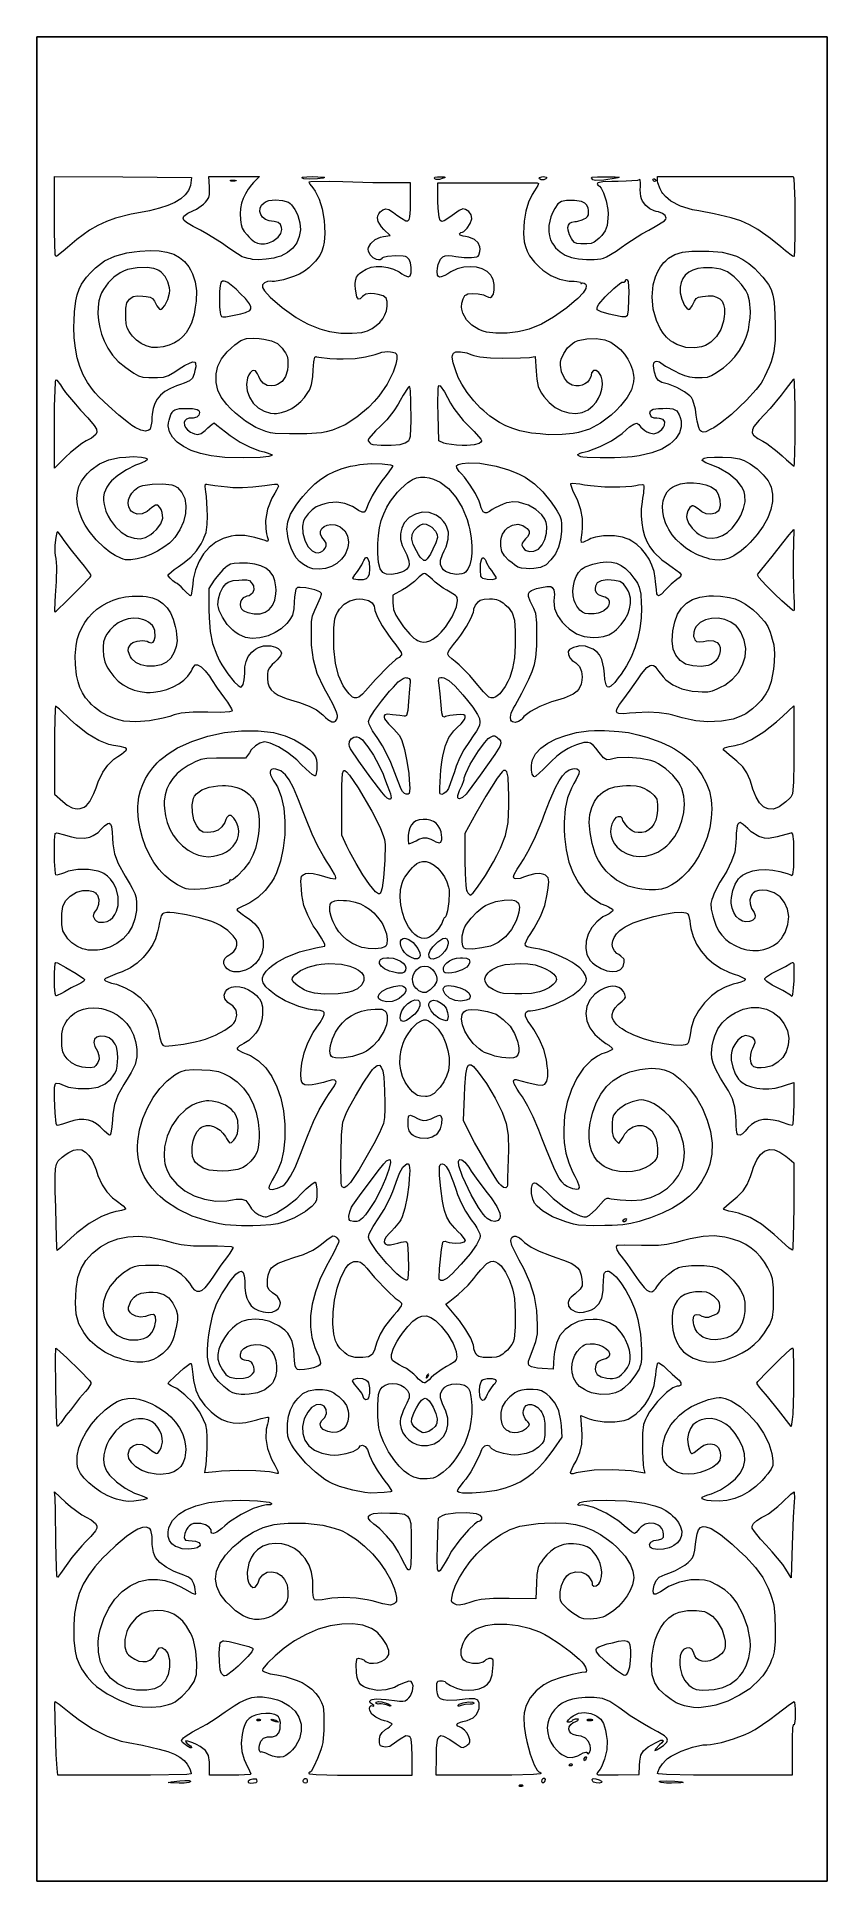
# Model space of a CAD drawing. Header units: metres. Extents: x 499 to 799, y -169 to 531.
import ezdxf

# ---------------------------------------------------------------- set-up
doc = ezdxf.new("R2010")
doc.units = ezdxf.units.M

msp = doc.modelspace()

# ---------------------------------------------------------------- linework, layer by layer
msp.add_lwpolyline([(498.59, -168.53), (798.59, -168.53), (798.59, 531.47), (498.59, 531.47)], close=True)
at = {"color": 7, "lineweight": 0}
for points in [[(505.28, 478.46), (531.23, 478.31), (557.23, 478.12), (556.98, 476.03), (556.89, 475.06), (556.16, 473.21), (554.94, 471.56), (553.24, 470.01), (551.01, 468.64), (548.29, 467.43), (545.08, 466.41), (541.34, 465.49), (539.3, 465.1), (534.39, 464.22), (528.46, 462.67), (524.96, 461.41), (521.76, 459.9), (518.6, 458.05), (513.79, 454.55), (510.19, 451.49), (508.59, 450.13), (506.21, 448.29), (505.77, 448.09), (505.58, 448.92), (505.28, 457.18), (505.28, 463.25)], [(578.85, 447.41), (577.44, 447.7), (576.52, 448.04), (573.02, 450.23), (570.93, 451.69), (568.69, 453.29), (563.11, 456.74), (560.68, 458.05), (557.91, 459.46), (555.33, 461.06), (554.36, 461.94), (554.07, 462.72), (554.41, 463.45), (555.91, 464.56), (557.81, 465.39), (559.17, 466.07), (561.79, 467.92), (562.62, 468.79), (563.15, 469.42), (563.83, 470.54), (564.13, 471.71), (564.13, 473.41), (564.08, 474.62), (563.83, 478.46), (573.46, 478.46), (583.08, 478.46), (580.84, 476.18), (580.11, 475.35), (578.8, 473.7), (577.73, 471.95), (576.86, 470.15), (576.27, 468.3), (575.88, 466.31), (575.79, 464.27), (575.88, 462.18), (576.03, 461.06), (576.18, 460.24), (576.57, 458.83), (577.25, 457.62), (578.36, 456.3), (579.09, 455.53), (579.92, 454.75), (581.18, 453.73), (582.3, 453.14), (583.56, 452.95), (584.39, 452.95), (585.02, 452.95), (586.28, 453.19), (588.18, 453.92), (590.22, 455.48), (591.19, 456.89), (591.48, 457.91), (591.53, 458.39), (591.48, 459.12), (591.09, 460.29), (590.17, 461.02), (588.66, 461.45), (587.64, 461.55), (586.77, 461.65), (585.36, 462.18), (584.24, 463.06), (583.56, 464.08), (583.22, 465.24), (583.32, 466.46), (583.9, 467.58), (584.92, 468.55), (585.65, 468.94), (586.62, 469.33), (589.15, 469.57), (591.82, 469.37), (594.06, 468.69), (594.79, 468.21), (595.27, 467.67), (596.49, 465.97), (597.02, 465.05), (597.65, 463.69), (598.43, 460.92), (598.62, 458.2), (598.19, 455.67), (597.22, 453.34), (595.71, 451.3), (593.67, 449.6), (591.19, 448.29), (589.73, 447.85), (588.52, 447.51), (585.65, 447.07), (582.74, 446.88), (580.4, 446.97), (579.67, 447.17)], [(574.09, 477), (574.09, 477), (574.18, 476.95), (574.18, 476.86), (573.7, 476.76), (573.02, 476.76), (572.34, 476.76), (571.9, 476.95), (572.24, 477.05), (572.73, 477.15), (573.7, 477.15)], [(607.81, 420.1), (607.81, 420.1), (609.65, 419.67), (613.93, 419.08), (618.25, 418.99), (621.9, 419.28), (623.16, 419.62), (624.13, 419.96), (625.88, 420.83), (627.44, 421.9), (628.8, 423.12), (629.87, 424.43), (630.74, 425.94), (631.28, 427.54), (631.57, 429.24), (631.62, 430.11), (631.57, 431.04), (631.13, 432.35), (630.06, 433.22), (628.17, 433.71), (626.81, 433.9), (625.06, 434.1), (623.5, 433.86), (622.68, 433.32), (622.24, 432.93), (621.32, 432.06), (620.68, 431.91), (620.34, 432.4), (620.1, 432.79), (619.86, 433.47), (619.52, 435.8), (619.47, 437.06), (619.47, 437.99), (619.61, 439.35), (619.96, 440.32), (620.64, 441.24), (621.12, 441.68), (621.9, 442.31), (623.55, 443.33), (625.45, 444.01), (627.44, 444.35), (629.58, 444.3), (631.76, 443.96), (633.95, 443.28), (636.09, 442.26), (637.16, 441.58), (638.08, 441), (639.49, 440.46), (640.31, 440.75), (640.7, 441.87), (640.7, 442.8), (640.7, 443.91), (640.41, 445.71), (639.88, 447.02), (639.05, 447.85), (638.52, 448.09), (637.69, 448.29), (634.82, 448.38), (631.67, 448.14), (630.01, 447.8), (629.53, 447.51), (629.53, 447.36), (629.58, 447.17), (628.9, 446.88), (628.26, 446.88), (627.54, 446.93), (626.22, 447.61), (625.11, 448.72), (624.43, 450.13), (624.33, 450.86), (624.43, 451.59), (625.4, 453.1), (627.05, 454.51), (629.09, 455.48), (630.21, 455.72), (632.73, 456.11), (630.35, 458.39), (629.38, 459.41), (628.17, 461.36), (627.88, 462.77), (627.97, 463.59), (628.36, 464.37), (628.94, 465.05), (629.33, 465.34), (629.96, 465.83), (631.08, 466.22), (632.25, 465.92), (634, 464.81), (635.26, 463.83), (636.96, 462.62), (638.66, 461.7), (639.39, 461.65), (639.93, 462.13), (640.22, 463.2), (640.41, 465.97), (640.41, 468.89), (640.41, 476.03), (634.05, 476.03), (626.17, 476.13), (614.76, 476.42), (609.61, 476.56), (602.56, 476.52), (601.83, 476.32), (602.17, 475.59), (603.34, 474.14), (604.26, 472.92), (605.77, 469.91), (606.88, 466.17), (607.61, 461.84), (607.76, 459.46), (607.86, 456.79), (607.66, 453.58), (607.32, 451.74), (606.79, 450.08), (605.96, 448.53), (604.31, 446.29), (602.75, 444.74), (601.83, 443.86), (600.13, 442.5), (598.33, 441.43), (595.95, 440.51), (594.45, 439.98), (592.16, 439.3), (588.76, 438.57), (587.93, 438.67), (587.35, 438.76), (586.09, 438.62), (585.02, 438.08), (584.29, 437.3), (584.24, 436.82), (584.29, 436.38), (585.02, 435.12), (587.21, 432.69), (591.68, 428.8), (596.97, 425.01), (599.64, 423.46), (601.54, 422.49), (605.96, 420.64)], [(599.21, 477.97), (599.4, 478.22), (601.01, 478.41), (603.34, 478.46), (605.23, 478.41), (607.61, 478.22), (607.76, 478.07), (607.32, 477.83), (605.09, 477.54), (602.27, 477.44), (599.94, 477.59), (599.4, 477.83)], [(649.5, 477.97), (649.69, 478.17), (650.66, 478.36), (651.78, 478.36), (653.19, 478.36), (653.63, 478.12), (652.85, 477.83), (651.44, 477.39), (650.18, 477.34), (649.69, 477.59), (649.55, 477.83)], [(666.36, 420.4), (663.69, 422), (661.69, 424.09), (660.33, 426.66), (659.94, 428.12), (659.8, 428.85), (659.94, 430.45), (660.43, 432.06), (661.11, 433.27), (661.55, 433.61), (662.13, 433.9), (663.93, 434.1), (666.11, 433.95), (668.16, 433.51), (668.93, 433.17), (670, 432.64), (670.83, 432.59), (671.27, 432.93), (671.51, 433.27), (671.9, 433.86), (672.24, 435.51), (672.24, 437.45), (671.75, 439.35), (671.36, 440.22), (670.88, 441.05), (669.47, 442.46), (667.67, 443.43), (665.53, 444.06), (663.2, 444.25), (660.72, 444.01), (658.19, 443.38), (655.77, 442.31), (654.6, 441.58), (653.43, 440.85), (652.12, 440.37), (651.49, 440.32), (651, 440.56), (650.71, 441.09), (650.57, 442.41), (650.71, 443.67), (650.95, 445.08), (651.78, 447.07), (652.75, 447.99), (653.58, 448.33), (654.99, 448.53), (656.2, 448.33), (657.66, 448.09), (660.77, 447.8), (663.59, 447.8), (665.63, 447.99), (666.07, 448.24), (666.36, 448.58), (666.8, 449.99), (666.84, 450.86), (666.8, 451.74), (666.07, 453.29), (664.66, 454.55), (662.62, 455.43), (661.35, 455.67), (660.43, 455.87), (659.26, 456.25), (658.97, 456.74), (659.51, 457.18), (660.14, 457.37), (660.72, 457.62), (661.98, 458.88), (663.05, 460.68), (663.69, 462.47), (663.64, 463.25), (663.49, 463.93), (662.57, 465.2), (661.89, 465.63), (661.3, 465.97), (660.28, 466.17), (658.87, 465.54), (656.25, 463.74), (654.16, 462.23), (653.24, 461.65), (652.27, 461.45), (651.73, 461.79), (651.25, 463.06), (650.91, 466.51), (650.86, 469.18), (650.76, 476.03), (667.43, 476.08), (679.43, 476.13), (688.56, 476.03), (689.05, 475.88), (688.81, 475.11), (687.45, 473.02), (686.57, 471.66), (685.21, 468.69), (684.24, 465.34), (683.61, 461.5), (683.41, 459.32), (683.32, 456.89), (683.61, 453.73), (684.04, 451.88), (684.72, 450.08), (685.65, 448.43), (687.54, 445.95), (689.24, 444.25), (690.65, 442.94), (693.71, 440.9), (697.02, 439.54), (700.61, 438.81), (702.51, 438.71), (703.53, 438.67), (704.94, 438.33), (705.08, 438.13), (705.13, 437.89), (705.33, 437.84), (705.52, 437.94), (705.71, 438.08), (706.35, 437.94), (706.69, 437.69), (706.93, 437.5), (707.12, 436.96), (706.98, 435.99), (705.91, 434.29), (703.92, 432.2), (702.56, 430.99), (699.74, 428.66), (694.73, 425.06), (690.12, 422.44), (685.45, 420.54), (682.98, 419.86), (681.23, 419.47), (677.1, 419.04), (672.87, 418.99), (669.27, 419.38), (667.96, 419.76)], [(689.39, 478.07), (690.26, 478.41), (690.85, 478.46), (691.48, 478.41), (692.01, 478.17), (692.11, 477.97), (692.06, 477.83), (691.82, 477.59), (690.99, 477.25), (690.51, 477.25), (690.02, 477.25), (689.39, 477.59), (689.29, 477.83)], [(702.85, 447.51), (702.85, 447.51), (704.26, 447.27), (707.22, 446.97), (710.14, 446.97), (712.66, 447.27), (713.73, 447.51), (714.85, 447.95), (718.49, 450.13), (720.39, 451.54), (722.53, 453.1), (728.21, 456.69), (730.84, 458.15), (733.26, 459.46), (736.86, 461.7), (737.39, 462.28), (737.54, 462.67), (737.15, 463.64), (736.08, 464.47), (734.53, 465.1), (733.65, 465.24), (732.92, 465.39), (731.32, 466.22), (729.82, 467.53), (728.55, 469.13), (728.16, 469.96), (727.87, 470.83), (727.63, 473.41), (727.68, 474.72), (727.73, 476.08), (727.63, 477.1), (727.43, 477.29), (727.29, 477.2), (726.66, 476.95), (722.28, 476.66), (719.27, 476.61), (716.84, 476.61), (713.39, 476.42), (711.55, 476.03), (711.3, 475.59), (711.55, 475.25), (711.84, 475.06), (712.18, 474.86), (712.81, 474.04), (713.73, 472.34), (714.75, 469.28), (715.34, 465.92), (715.43, 464.37), (715.38, 462.62), (715.09, 459.9), (714.36, 457.86), (713.05, 456.06), (712.03, 455.09), (711.35, 454.41), (710.19, 453.53), (709.02, 453.1), (707.42, 452.95), (706.3, 452.95), (705.13, 452.95), (703.63, 453.05), (702.65, 453.49), (701.92, 454.31), (701.49, 454.99), (700.76, 456.35), (700.22, 458.15), (700.18, 459.17), (700.42, 460.04), (700.95, 460.72), (701.73, 461.16), (702.75, 461.41), (703.38, 461.45), (703.92, 461.5), (705.57, 461.99), (706.4, 462.38), (706.93, 462.67), (707.66, 463.25), (708, 463.88), (708.05, 464.9), (708, 465.58), (707.85, 466.56), (707.27, 467.72), (706.59, 468.35), (705.28, 469.03), (702.65, 469.42), (700.95, 469.42), (699.59, 469.37), (697.7, 469.03), (696.39, 468.16), (695.22, 466.31), (694.49, 464.9), (693.71, 463.2), (692.94, 459.85), (692.89, 457.42), (693.18, 455.91), (693.62, 454.46), (694.35, 453.1), (694.78, 452.46), (695.51, 451.44), (697.21, 449.84), (699.16, 448.63), (701.49, 447.8)], [(709.12, 477.83), (709.31, 478.17), (711.4, 478.41), (714.9, 478.36), (718.11, 478.31), (719.61, 478.17), (719.17, 477.97), (718.45, 477.88), (713.88, 477.15), (710.67, 476.95), (709.65, 477.25), (709.36, 477.54)], [(732.49, 477.49), (732.78, 477.63), (733.02, 477.54), (733.51, 477.2), (733.65, 476.91), (733.51, 476.66), (733.02, 476.61), (732.78, 476.66), (732.49, 477), (732.44, 477.25)], [(777.09, 454.94), (772.23, 458.39), (769.12, 460.14), (765.87, 461.6), (762.22, 462.77), (755.71, 464.32), (749.93, 465.39), (747.45, 465.88), (742.93, 467.28), (739.29, 469.18), (737.2, 470.83), (736.18, 472), (735.79, 472.58), (735.16, 473.75), (734.33, 476.03), (734.24, 476.81), (734.24, 478.46), (759.75, 478.46), (779.62, 478.46), (785.74, 478.46), (785.94, 477.59), (786.28, 469.33), (786.32, 463.25), (786.37, 456.84), (786.23, 450.42), (786.08, 448.29), (785.94, 448.09), (785.45, 448.29), (782.78, 450.28), (780.98, 451.78)], [(533.32, 384.93), (529.73, 387.84), (525.79, 391.39), (522.15, 394.89), (520.74, 396.39), (519.67, 397.61), (517.77, 400.28), (516.22, 403.2), (514.91, 406.31), (513.89, 409.71), (513.2, 413.35), (512.77, 417.29), (512.67, 421.46), (512.72, 423.65), (512.86, 427.15), (513.4, 431.28), (513.89, 433.61), (514.61, 435.7), (515.54, 437.6), (517.38, 440.27), (519.04, 442.07), (520.78, 443.82), (524.28, 446.44), (528.12, 448.29), (532.74, 449.5), (535.51, 449.89), (537.69, 450.13), (541.58, 450.38), (544.98, 450.23), (547.95, 449.79), (550.52, 448.97), (552.71, 447.8), (554.6, 446.2), (556.21, 444.2), (556.89, 443.04), (557.66, 441.58), (558.73, 438.47), (559.17, 435.07), (559.02, 431.13), (558.73, 428.9), (558.3, 426.23), (557.23, 422.87), (556.3, 420.93), (555.23, 419.18), (553.97, 417.72), (552.51, 416.41), (550.86, 415.34), (549.94, 414.91), (548.82, 414.42), (546.59, 413.79), (544.35, 413.54), (542.21, 413.64), (540.12, 414.18), (538.18, 415.05), (536.38, 416.31), (534.83, 417.87), (534.15, 418.84), (533.56, 419.67), (532.83, 421.08), (532.45, 422.53), (532.3, 424.53), (532.3, 425.94), (532.35, 428.51), (532.74, 430.5), (533.37, 431.43), (533.81, 431.91), (534.29, 432.35), (535.17, 432.93), (536.82, 433.22), (538.86, 433.08), (540.03, 432.93), (541.53, 432.69), (542.5, 432.15), (543.18, 431.18), (543.57, 430.41), (544.11, 429.43), (545.18, 428.17), (545.52, 428.02), (545.76, 428.07), (546.29, 428.46), (547.17, 429.58), (548.24, 431.81), (548.92, 434.15), (549.02, 435.17), (548.97, 436.28), (548.33, 438.52), (547.27, 440.56), (545.76, 442.21), (544.88, 442.8), (544.35, 443.09), (542.99, 443.52), (540.51, 443.91), (536.72, 443.86), (533.03, 443.18), (531.43, 442.55), (530.21, 441.97), (527.83, 440.32), (525.64, 438.13), (523.85, 435.6), (523.17, 434.29), (522.78, 433.32), (522.15, 431.23), (521.85, 428.9), (521.76, 426.42), (522, 423.85), (522.44, 421.22), (523.17, 418.6), (524.14, 416.07), (524.72, 414.81), (525.55, 413.3), (527.3, 410.68), (529.48, 408.3), (532.35, 405.96), (534.15, 404.7), (535.36, 403.88), (537.16, 402.86), (538.81, 402.37), (541.05, 402.22), (542.7, 402.22), (544.35, 402.22), (546.68, 402.37), (548.58, 403), (550.91, 404.36), (552.61, 405.43), (554.65, 406.69), (556.84, 407.81), (557.81, 408.1), (558.49, 408.05), (558.83, 407.57), (558.88, 406.26), (558.59, 404.8), (558.25, 403.58), (557.62, 401.93), (556.5, 400.91), (554.55, 400.04), (553.05, 399.5), (551.64, 399.02), (549.26, 398), (547.22, 396.83), (545.57, 395.52), (544.3, 394.01), (543.33, 392.36), (542.7, 390.42), (542.36, 388.23), (542.26, 387.02), (542.21, 385.51), (541.78, 383.13), (541.53, 382.64), (541.1, 382.2), (539.78, 381.86), (537.99, 382.2), (535.85, 383.18), (534.68, 383.95)], [(750.32, 382.25), (749.88, 383.23), (749.25, 385.61), (748.91, 387.84), (748.57, 390.12), (747.6, 393.57), (747.06, 394.55), (746.48, 395.28), (744.39, 396.78), (741.53, 398.34), (738.37, 399.6), (736.81, 400.09), (735.84, 400.33), (734.53, 401.06), (733.65, 402.22), (733.07, 404.22), (732.83, 405.62), (732.63, 406.79), (732.78, 407.76), (733.12, 408.1), (733.41, 408.25), (733.9, 408.35), (734.97, 408.1), (735.4, 407.76), (737.2, 406.55), (740.94, 404.56), (742.35, 403.83), (744.49, 402.9), (746.34, 402.42), (748.42, 402.22), (749.74, 402.22), (751.15, 402.22), (753.14, 402.37), (754.74, 402.9), (756.64, 404.07), (757.9, 404.94), (759.21, 405.92), (761.54, 407.91), (763.58, 410.05), (765.29, 412.38), (766.74, 414.86), (767.86, 417.48), (768.69, 420.3), (769.17, 423.26), (769.32, 424.77), (769.46, 427.25), (769.17, 431.23), (768.44, 433.71), (767.67, 435.26), (766.11, 437.5), (764.7, 439.01), (763.29, 440.37), (760.81, 442.26), (758.19, 443.33), (754.94, 443.82), (752.89, 443.82), (751.68, 443.82), (749.49, 443.52), (747.65, 442.99), (746.04, 442.16), (744.73, 441.09), (743.76, 439.78), (743.13, 438.23), (742.79, 436.43), (742.74, 435.41), (742.84, 434.29), (743.47, 431.86), (744.49, 429.58), (745.32, 428.46), (745.85, 428.07), (746.14, 428.02), (746.48, 428.17), (747.4, 429.43), (747.89, 430.41), (748.23, 431.18), (748.86, 432.15), (749.74, 432.69), (751.24, 432.98), (752.36, 433.08), (753.38, 433.17), (755.18, 433.13), (756.64, 432.74), (757.8, 432.11), (758.73, 431.13), (759.31, 429.87), (759.6, 428.32), (759.65, 426.37), (759.55, 425.3), (759.31, 423.55), (758.29, 420.44), (756.64, 417.72), (754.4, 415.54), (753.04, 414.71), (752.36, 414.37), (750.85, 413.84), (748.42, 413.45), (744.97, 413.64), (741.57, 414.71), (739.97, 415.59), (739.14, 416.17), (737.64, 417.48), (736.33, 419.04), (735.16, 420.83), (733.75, 423.8), (732.58, 428.17), (732.2, 432.79), (732.58, 437.3), (733.46, 440.46), (734.29, 442.46), (735.31, 444.2), (736.57, 445.81), (737.3, 446.49), (738.42, 447.46), (740.8, 448.87), (743.66, 449.74), (747.21, 450.13), (749.45, 450.18), (753.67, 450.13), (758.73, 449.7), (761.64, 449.06), (764.22, 448.19), (766.55, 447.02), (768.83, 445.47), (771.12, 443.52), (772.28, 442.36), (774.23, 440.32), (776.31, 437.55), (777.29, 435.56), (778.02, 433.42), (778.45, 430.84), (778.79, 426.13), (778.84, 421.95), (778.84, 416.41), (778.4, 411.99), (777.77, 409.56), (777.29, 408.15), (776.56, 406.26), (774.86, 402.47), (774.18, 401.15), (773.5, 400.09), (771.65, 397.61), (768.01, 393.57), (762.32, 388.18), (758.09, 384.83), (755.57, 383.13), (754.45, 382.54), (752.6, 381.62), (751.53, 381.38), (750.95, 381.72), (750.56, 382.01)], [(568.21, 426.86), (568.21, 426.86), (568.35, 426.08), (568.69, 425.4), (569.13, 425.21), (570.3, 425.16), (573.46, 425.79), (576.03, 426.37), (577.83, 426.81), (579.38, 427.59), (579.87, 428.22), (579.82, 429.04), (579.33, 430.11), (577.73, 432.15), (575.93, 434), (574.18, 435.75), (571.07, 438.23), (570.2, 438.62), (569.71, 438.71), (569.03, 438.71), (568.6, 438.37), (568.35, 437.65), (568.21, 437.06), (567.92, 434.88), (567.92, 429.04)], [(712.76, 427.1), (711.3, 427.88), (711.25, 428.56), (711.45, 429.09), (711.89, 429.97), (714.32, 432.79), (717.57, 435.94), (719.71, 437.69), (720.68, 438.33), (720.97, 438.37), (721.41, 438.42), (722.04, 438.81), (722.09, 439.1), (722.14, 439.39), (722.43, 439.44), (722.72, 439.2), (723.01, 438.62), (723.26, 434.78), (723.21, 431.91), (723.06, 427.78), (722.67, 425.59), (722.04, 425.25), (721.51, 425.21), (720.68, 425.25), (717.57, 425.84), (715.82, 426.28)], [(585.46, 381.72), (581.67, 383.27), (577.83, 385.61), (574.04, 388.67), (572.14, 390.47), (570.73, 391.92), (568.6, 394.69), (567.28, 397.41), (566.7, 400.33), (566.65, 401.93), (566.7, 403.58), (567.33, 406.5), (568.69, 409.22), (570.88, 411.89), (572.34, 413.3), (573.75, 414.61), (576.03, 416.22), (578.22, 416.99), (580.99, 417.09), (582.93, 416.95), (584.73, 416.8), (587.64, 416.17), (589.93, 415.05), (591.72, 413.35), (592.5, 412.23), (592.99, 411.5), (593.62, 410.24), (593.86, 409.03), (593.91, 407.47), (593.81, 406.45), (593.67, 404.94), (592.94, 402.52), (591.72, 400.72), (589.98, 399.55), (588.91, 399.21), (587.84, 399.02), (585.99, 399.11), (584.49, 399.99), (583.32, 401.49), (582.83, 402.61), (582.4, 403.58), (581.52, 404.7), (580.79, 404.9), (580.31, 404.7), (579.58, 404.02), (579.09, 403.15), (578.56, 402.03), (578.17, 399.55), (578.46, 397.07), (579.33, 394.69), (580.74, 392.51), (582.59, 390.71), (584.83, 389.35), (587.3, 388.62), (588.62, 388.57), (589.54, 388.57), (591.48, 388.91), (593.43, 389.54), (595.32, 390.47), (597.12, 391.68), (598.77, 393.04), (600.23, 394.64), (601.49, 396.44), (602.03, 397.36), (602.32, 398.04), (602.85, 399.55), (603.39, 402.47), (603.53, 405.14), (603.73, 408.15), (604.07, 409.95), (604.5, 410.14), (604.8, 410.05), (605.57, 409.85), (609.75, 409.46), (612.47, 409.32), (614.9, 409.27), (619.42, 409.46), (623.4, 410), (626.95, 410.87), (628.51, 411.46), (629.53, 411.84), (631.76, 412.09), (632.88, 411.94), (633.61, 411.8), (634.58, 411.5), (635.07, 411.07), (635.26, 410.39), (635.26, 409.9), (635.21, 409.12), (634.87, 407.28), (633.85, 404.17), (631.52, 399.65), (628.41, 395.13), (626.61, 393.09), (624.47, 390.85), (620.1, 387.11), (615.58, 384.25), (610.87, 382.25), (608.39, 381.57), (606.59, 381.23), (601.01, 380.84), (594.54, 380.75), (589, 380.99), (587.25, 381.23)], [(686.33, 381.09), (681.95, 381.96), (679.23, 382.79), (676.66, 383.86), (674.23, 385.12), (670.58, 387.5), (668.2, 389.49), (667.04, 390.56), (664.46, 393.33), (661.94, 396.54), (659.85, 399.65), (659.12, 401.01), (658.49, 402.22), (657.47, 405.04), (656.64, 407.81), (656.3, 409.95), (656.35, 410.58), (656.45, 410.87), (656.79, 411.41), (657.61, 411.89), (659.36, 411.99), (661.84, 411.5), (663.3, 410.97), (664.46, 410.58), (666.7, 410.05), (670.78, 409.61), (675.35, 409.56), (682.15, 409.61), (685.65, 409.8), (687.79, 410.1), (688.13, 404.65), (688.32, 401.59), (688.95, 398.77), (689.68, 397.12), (690.17, 396.25), (691.04, 394.94), (693.03, 392.65), (695.37, 390.85), (697.89, 389.54), (700.52, 388.76), (703.14, 388.57), (705.62, 388.96), (707.9, 389.98), (708.92, 390.76), (709.65, 391.39), (710.87, 392.8), (711.84, 394.35), (712.61, 396.05), (713.05, 397.75), (713.25, 399.5), (713.15, 401.15), (712.76, 402.66), (712.42, 403.39), (711.98, 404.12), (710.91, 404.9), (709.94, 404.85), (709.16, 403.92), (708.97, 403.1), (708.82, 402.47), (708.29, 401.35), (707.56, 400.43), (706.64, 399.75), (705.57, 399.26), (704.4, 399.02), (703.14, 399.02), (701.83, 399.31), (701.2, 399.6), (700.76, 399.79), (699.98, 400.47), (698.86, 401.88), (697.79, 404.31), (697.31, 406.89), (697.36, 408.05), (697.6, 409.17), (698.57, 411.36), (700.03, 413.45), (701.88, 415.1), (702.85, 415.68), (704.11, 416.27), (707.37, 416.9), (710.91, 416.99), (714.17, 416.51), (715.43, 416.02), (716.45, 415.54), (718.35, 414.27), (720.1, 412.77), (721.65, 411.02), (722.96, 409.12), (723.98, 407.13), (724.71, 405.09), (725.1, 403.1), (725.15, 402.08), (725.05, 400.52), (724.32, 397.56), (722.72, 394.6), (720.19, 391.44), (718.49, 389.69), (716.65, 387.89), (712.57, 384.88), (708.39, 382.64), (704.16, 381.28), (702.17, 380.99), (698.04, 380.55), (692.84, 380.46), (689.63, 380.75)], [(505.33, 391.24), (505.62, 400.38), (505.82, 401.3), (506.11, 401.15), (507.52, 399.41), (508.35, 398.14), (509.46, 396.54), (513.2, 392.02), (515.2, 389.78), (517.87, 386.87), (520.35, 383.95), (521.17, 382.54), (521.37, 381.43), (520.93, 380.5), (519.28, 379.14), (517.29, 378.12), (515.59, 377.1), (511.31, 373.75), (509.41, 371.95), (505.24, 367.73), (505.28, 384.54)], [(651.15, 378.12), (650.91, 388.04), (650.86, 392.07), (650.95, 397.95), (651.1, 398.82), (651.25, 399.16), (651.73, 399.07), (653.29, 396.78), (655.62, 392.51), (656.88, 390.42), (660.43, 385.85), (662.66, 383.57), (664.61, 381.67), (667.18, 378.8), (667.43, 378.27), (667.43, 378.07), (667.18, 377.64), (666.45, 377.15), (664.61, 376.67), (661.84, 376.42), (660.04, 376.42), (657.85, 376.47), (654.11, 376.96), (653.09, 377.3)], [(781.47, 372.49), (781.47, 372.49), (783.17, 370.88), (785.64, 368.75), (786.03, 368.55), (786.23, 369.52), (786.42, 378.71), (786.42, 391), (786.23, 400.33), (786.03, 401.54), (785.74, 401.45), (783.89, 399.21), (782.68, 397.51), (781.17, 395.47), (776.95, 390.42), (774.86, 388.18), (772.77, 385.95), (770.82, 383.57), (770.24, 382.3), (770.14, 381.23), (770.63, 380.31), (772.28, 379), (774.18, 377.98), (775.73, 377.1), (779.67, 374.14)], [(625.4, 377.05), (625.4, 377.05), (626.13, 376.76), (629.24, 376.47), (633.07, 376.47), (636.52, 376.81), (637.59, 377.1), (638.42, 377.39), (639.73, 378.32), (640.02, 378.76), (640.36, 379.92), (640.65, 385.8), (640.61, 393.04), (640.41, 397.17), (640.12, 398.63), (639.97, 398.73), (639.54, 398.34), (637.64, 395.47), (636.52, 393.43), (635.75, 392.07), (634.14, 389.59), (631.42, 386.14), (629.04, 383.76), (627.15, 381.91), (624.57, 379), (624.33, 378.46), (624.38, 378.12), (624.96, 377.35)], [(564.71, 372.44), (560.73, 373.31), (557.18, 374.48), (554.21, 375.94), (551.83, 377.59), (550.04, 379.53), (548.92, 381.62), (548.48, 383.86), (548.58, 385.02), (548.77, 386.04), (549.45, 388.13), (549.89, 388.86), (550.18, 389.35), (550.91, 389.98), (552.71, 390.37), (555.33, 390.37), (557.71, 390.37), (559.46, 390.08), (560.04, 389.69), (560.19, 389.4), (560.34, 388.86), (560.09, 387.89), (559.27, 387.16), (557.96, 386.77), (557.13, 386.72), (556.45, 386.72), (555.43, 386.38), (554.8, 385.8), (554.51, 385.07), (554.6, 384.15), (555.04, 383.23), (555.77, 382.3), (556.89, 381.48), (557.57, 381.14), (558.39, 380.75), (559.66, 380.5), (560.92, 380.89), (562.47, 382.11), (563.54, 383.08), (565.15, 384.49), (565.83, 384.93), (566.94, 384.15), (570.2, 381.62), (572, 380.16), (575.74, 377.69), (579.53, 375.74), (583.12, 374.33), (584.83, 373.94), (586.04, 373.65), (587.69, 373.02), (587.89, 372.78), (587.79, 372.58), (586.62, 372.24), (583.32, 371.86), (576.91, 371.66), (569.96, 371.86), (566.94, 372.15)], [(705.03, 372.1), (704.06, 372.54), (703.97, 373.02), (704.79, 373.51), (705.57, 373.7), (707.9, 374.28), (712.47, 375.94), (716.79, 378.17), (720.73, 380.94), (722.48, 382.5), (723.55, 383.42), (725.15, 384.54), (726.32, 384.88), (727.14, 384.39), (727.53, 383.81), (727.87, 383.32), (729.33, 382.11), (730.2, 381.57), (731.13, 381.14), (732.83, 380.84), (734.38, 381.28), (735.79, 382.5), (736.42, 383.37), (736.86, 384.1), (737.01, 385.31), (736.33, 386.24), (734.92, 386.68), (733.9, 386.72), (732.88, 386.77), (732, 387.16), (731.61, 387.7), (731.52, 387.99), (731.32, 388.67), (731.52, 389.59), (732.54, 390.12), (734.63, 390.42), (736.18, 390.47), (737.78, 390.51), (740.02, 390.27), (741.48, 389.54), (742.4, 388.04), (742.79, 386.97), (743.13, 385.75), (743.23, 383.42), (742.55, 381.23), (741.09, 379.05), (740.07, 377.93), (738.9, 376.86), (735.84, 375.01), (732, 373.6), (727.24, 372.49), (724.52, 372.1), (722.82, 371.9), (717.91, 371.71), (712.37, 371.66), (707.51, 371.86), (705.86, 372)], [(530.41, 333.57), (528.36, 334.59), (526.28, 335.95), (524.14, 337.65), (521.08, 340.56), (518.4, 343.87), (516.95, 346.2), (516.31, 347.32), (515.63, 348.73), (514.66, 351.35), (514.03, 353.88), (513.79, 356.31), (513.98, 358.59), (514.57, 360.78), (515.54, 362.82), (516.9, 364.76), (517.77, 365.73), (519.23, 367.14), (522.34, 369.38), (525.89, 370.93), (529.97, 371.81), (532.3, 372), (535.17, 372.15), (538.28, 372), (539.59, 371.76), (540.32, 371.42), (540.41, 370.93), (539.78, 370.4), (538.47, 369.77), (537.5, 369.43), (535.99, 368.89), (532.59, 367.14), (529.34, 365.05), (526.86, 362.96), (526.13, 362.04), (525.11, 360.53), (524.19, 358.35), (523.89, 356.94), (523.85, 355.48), (524.09, 353.93), (524.82, 351.45), (525.69, 349.55), (526.52, 348.1), (528.41, 345.52), (530.55, 343.48), (532.93, 342.02), (534.2, 341.63), (535.56, 341.24), (537.84, 341), (539.88, 341.44), (541.82, 342.56), (542.89, 343.43), (544.01, 344.45), (545.61, 346.64), (546.34, 348.82), (546.15, 350.96), (545.71, 352.03), (545.27, 352.86), (544.5, 353.73), (543.57, 353.73), (542.26, 352.91), (541.34, 352.13), (540.41, 351.35), (538.52, 350.48), (536.72, 350.33), (535.12, 350.91), (534.44, 351.5), (534, 351.98), (533.47, 353.1), (533.27, 354.36), (533.42, 355.72), (533.9, 357.04), (534.63, 358.35), (535.65, 359.47), (536.92, 360.44), (537.65, 360.83), (538.81, 361.26), (542.31, 361.75), (546.34, 361.85), (549.79, 361.46), (550.81, 361.07), (551.93, 360.39), (553.63, 358.59), (554.7, 356.21), (555.14, 353.49), (554.99, 350.52), (554.26, 347.42), (552.9, 344.35), (550.96, 341.49), (549.79, 340.18), (548.87, 339.35), (546.78, 337.75), (544.4, 336.29), (541.82, 335.02), (539.15, 334.05), (536.62, 333.32), (534.24, 332.98), (532.2, 333.03), (531.38, 333.23)], [(751.78, 333.96), (749.35, 334.93), (747.02, 336.14), (744.93, 337.45), (743.03, 339.01), (741.28, 340.66), (739.78, 342.51), (738.46, 344.5), (737.93, 345.57), (737.39, 346.69), (736.62, 349.02), (736.18, 351.25), (736.08, 353.39), (736.37, 355.38), (736.96, 357.18), (737.88, 358.74), (739.14, 360.05), (739.92, 360.53), (740.84, 361.07), (742.98, 361.8), (745.36, 362.19), (747.89, 362.23), (750.32, 361.99), (752.6, 361.46), (754.6, 360.63), (756.15, 359.51), (756.68, 358.83), (757.22, 357.96), (757.9, 355.72), (757.95, 353.49), (757.56, 352.08), (757.17, 351.4), (756.88, 351.16), (756.2, 350.67), (754.5, 350.28), (752.65, 350.48), (751, 351.21), (750.32, 351.79), (749.69, 352.37), (748.28, 353.29), (747.79, 353.44), (747.36, 353.44), (746.48, 352.81), (745.7, 351.59), (745.27, 350.14), (745.22, 349.36), (745.27, 348.63), (746, 346.88), (747.31, 345.03), (749.06, 343.33), (750.03, 342.65), (750.95, 342.07), (752.89, 341.34), (754.89, 341.15), (756.88, 341.44), (758.82, 342.17), (760.72, 343.38), (762.52, 345.03), (764.22, 347.12), (764.99, 348.34), (765.77, 349.75), (766.89, 352.42), (767.42, 355.04), (767.33, 357.57), (767.03, 358.78), (766.84, 359.47), (766.11, 360.87), (764.46, 363.01), (761.25, 365.68), (757.37, 367.92), (755.18, 368.79), (752.51, 369.81), (751.15, 370.64), (751.24, 371.08), (751.58, 371.32), (751.92, 371.52), (753.04, 371.81), (755.81, 372), (758.82, 371.95), (762.27, 371.86), (765.33, 371.37), (767.03, 370.69), (767.96, 370.2), (769.37, 369.43), (771.99, 367.48), (774.32, 365.3), (776.17, 362.91), (776.8, 361.75), (777.34, 360.58), (777.87, 357.96), (777.82, 355.14), (777.19, 352.13), (776.02, 348.97), (774.27, 345.81), (772.09, 342.6), (769.37, 339.54), (767.86, 338.04), (765.92, 336.34), (763.2, 334.54), (761.4, 333.66), (759.65, 333.13), (757.85, 332.89), (756, 332.94), (754.06, 333.28), (753.09, 333.57)], [(601.3, 330.31), (599.74, 331.19), (598.33, 332.35), (597.07, 333.76), (595.95, 335.46), (595.08, 337.36), (594.35, 339.5), (593.81, 341.83), (593.67, 343.09), (593.52, 344.6), (593.81, 347.46), (594.93, 350.38), (596.97, 353.68), (598.38, 355.63), (599.5, 357.04), (601.78, 359.61), (604.07, 361.8), (606.4, 363.64), (608.93, 365.25), (611.6, 366.56), (614.51, 367.63), (617.67, 368.5), (619.37, 368.84), (621.22, 369.18), (625.49, 369.52), (629.67, 369.47), (632.78, 369.09), (633.56, 368.75), (633.56, 368.41), (631.96, 366.02), (630.64, 364.37), (629.58, 363.01), (627.58, 360.19), (625.83, 357.23), (624.38, 354.12), (623.75, 352.47), (623.45, 351.79), (622.87, 351.06), (622.04, 351.06), (620.73, 351.74), (619.76, 352.37), (618.4, 353.25), (615.53, 354.36), (612.47, 354.85), (609.41, 354.65), (607.91, 354.27), (606.64, 353.88), (604.65, 353.05), (603.05, 351.98), (601.59, 350.48), (600.76, 349.46), (600.42, 348.92), (599.84, 347.76), (599.4, 345.81), (599.5, 343.09), (600.28, 340.42), (601.49, 338.09), (603.09, 336.39), (604.41, 335.75), (605.33, 335.66), (606.2, 335.85), (607.08, 336.39), (607.52, 336.82), (608, 337.36), (608.44, 338.33), (608.39, 339.3), (607.76, 340.37), (607.22, 340.95), (606.74, 341.54), (606.25, 342.7), (606.25, 343.82), (606.74, 344.84), (607.61, 345.62), (608.78, 346.2), (610.19, 346.39), (611.79, 346.25), (612.62, 345.96), (613.74, 345.47), (615.48, 344.01), (616.55, 342.07), (616.89, 339.74), (616.75, 338.43), (616.51, 337.26), (615.63, 335.07), (614.22, 333.18), (612.47, 331.62), (610.43, 330.46), (608.15, 329.68), (605.77, 329.39), (603.34, 329.63), (602.17, 329.97)], [(629.96, 328.13), (628.94, 329.58), (628.31, 331.96), (627.97, 335.36), (627.97, 337.5), (627.97, 339.15), (628.22, 342.22), (628.65, 345.13), (629.33, 347.9), (630.26, 350.48), (631.47, 352.95), (632.88, 355.29), (634.58, 357.52), (635.55, 358.64), (636.77, 359.95), (639.44, 362.33), (640.41, 363.01), (641.14, 363.45), (642.69, 364.08), (644.25, 364.37), (645.9, 364.37), (647.55, 364.13), (649.21, 363.6), (651.64, 362.43), (654.79, 360), (657.61, 356.79), (660.04, 352.86), (661.94, 348.34), (662.57, 345.91), (662.96, 344.31), (663.44, 341.2), (663.69, 338.28), (663.69, 335.56), (663.44, 333.18), (662.96, 331.09), (662.23, 329.49), (661.3, 328.32), (660.77, 327.98), (659.94, 327.64), (657.9, 327.44), (655.72, 327.83), (653.77, 328.61), (653, 329.19), (652.41, 329.83), (651.78, 331.19), (651.83, 332.89), (652.56, 335.07), (653.24, 336.43), (653.92, 337.94), (654.74, 340.81), (654.79, 343.43), (654.06, 345.81), (653.43, 346.93), (652.95, 347.56), (651.88, 348.68), (650.13, 349.99), (647.55, 350.91), (644.88, 351.06), (642.26, 350.38), (639.93, 349.02), (638.08, 346.98), (637.16, 345.03), (636.72, 343.53), (636.62, 342.75), (636.57, 342.02), (636.62, 340.66), (637.25, 338.47), (638.27, 336.43), (639.05, 334.93), (639.83, 332.55), (639.88, 331.14), (639.63, 330.36), (638.9, 329.34), (638.13, 328.76), (637.4, 328.37), (635.41, 327.74), (633.27, 327.44), (631.32, 327.54), (630.64, 327.79)], [(677.78, 332.79), (676.12, 334.54), (675.15, 336.19), (674.76, 338.23), (674.76, 339.5), (674.76, 340.32), (674.91, 341.63), (675.3, 342.7), (675.93, 343.67), (676.42, 344.21), (677.29, 345.08), (679.19, 346.2), (681.18, 346.54), (683.12, 346.05), (684, 345.42), (684.72, 344.84), (685.5, 343.87), (685.5, 342.85), (684.82, 341.68), (684.14, 340.95), (683.56, 340.27), (682.83, 339.35), (682.68, 338.57), (683.07, 337.79), (683.46, 337.26), (683.7, 336.92), (684.34, 336.48), (685.55, 336.09), (687.3, 336.24), (689, 337.07), (689.68, 337.75), (690.36, 338.62), (691.38, 340.71), (692.01, 343.14), (692.21, 345.52), (692.06, 346.54), (691.92, 347.17), (691.43, 348.39), (690.26, 350.09), (688.03, 352.13), (685.16, 353.73), (683.51, 354.27), (681.47, 354.85), (679.33, 354.99), (677.82, 354.75), (676.9, 354.56), (675.54, 354.12), (672.58, 352.76), (671.46, 352.03), (670.44, 351.35), (669.37, 350.86), (668.79, 350.82), (668.06, 351.21), (667.28, 352.76), (666.89, 354.07), (666.45, 355.24), (665.05, 358.15), (663.1, 361.31), (660.87, 364.32), (659.75, 365.64), (658.92, 366.56), (658, 367.87), (657.85, 368.7), (658.49, 369.18), (659.07, 369.33), (660.09, 369.57), (662.47, 369.81), (666.7, 369.67), (672.97, 368.55), (677.63, 367.14), (680.55, 366.02), (681.91, 365.34), (683.9, 364.32), (687.45, 361.85), (690.7, 358.78), (693.86, 354.85), (695.46, 352.47), (696.14, 351.4), (697.11, 349.7), (697.6, 348.19), (697.79, 346.59), (697.79, 345.62), (697.79, 343.92), (697.36, 340.71), (696.58, 337.84), (695.41, 335.32), (694.69, 334.25), (693.71, 332.94), (691.87, 331.14), (689.83, 330.12), (687.3, 329.68), (685.65, 329.63), (684.38, 329.68), (682.59, 329.83), (681.23, 330.26), (679.87, 331.14), (678.99, 331.82)], [(553.34, 322.73), (551.83, 324.04), (551.54, 324.19), (551.2, 324.24), (550.23, 324.97), (549.21, 325.99), (548.48, 326.91), (548.38, 327.2), (548.63, 327.59), (550.67, 329.29), (552.17, 330.36), (554.02, 331.62), (556.98, 334), (559.22, 336.43), (560.97, 339.01), (561.7, 340.52), (562.13, 341.54), (562.81, 343.38), (563.25, 346.44), (563.3, 349.7), (563.25, 352.18), (562.96, 357.08), (562.77, 358.74), (562.43, 360.78), (562.62, 361.75), (563.15, 361.75), (563.69, 361.6), (566.12, 361.17), (570.98, 360.63), (572.97, 360.49), (576.66, 360.44), (580.55, 360.63), (585.07, 361.17), (587.74, 361.6), (588.76, 361.75), (589.78, 361.7), (590.12, 361.51), (590.27, 360.97), (589.59, 359.47), (588.91, 358.35), (587.79, 356.36), (586.19, 352.18), (585.41, 347.9), (585.46, 344.79), (585.8, 342.8), (586.04, 341.88), (586.38, 340.66), (586.23, 340.08), (585.7, 340.13), (585.26, 340.27), (581.28, 341.49), (577.54, 342.22), (575.25, 342.26), (573.99, 342.17), (572.34, 341.97), (569.28, 341.1), (566.51, 339.64), (564.03, 337.7), (561.89, 335.27), (560.14, 332.45), (558.83, 329.19), (557.96, 325.6), (557.76, 323.7), (557.57, 321.95), (557.13, 319.57), (556.94, 319.33), (556.59, 319.48), (555.19, 320.79), (554.26, 321.76)], [(733.75, 321.57), (733.46, 324.77), (733.36, 326.04), (732.88, 328.51), (732.05, 330.94), (730.98, 333.18), (729.67, 335.27), (728.11, 337.16), (726.37, 338.81), (724.47, 340.13), (723.45, 340.66), (722.67, 341), (720.87, 341.58), (717.86, 342.12), (713.63, 342.12), (710.67, 341.63), (708.92, 341.1), (708.19, 340.76), (706.06, 339.74), (705.28, 339.59), (705.23, 340.56), (705.57, 343.38), (705.76, 345.18), (705.76, 348.63), (705.13, 351.98), (703.92, 355.43), (703.04, 357.23), (702.22, 358.98), (701.29, 361.55), (701.34, 361.99), (701.83, 362.09), (704.65, 361.85), (706.54, 361.51), (708.78, 361.17), (714.22, 360.73), (719.85, 360.63), (724.47, 360.97), (725.98, 361.26), (726.95, 361.51), (728.5, 361.6), (728.84, 361.41), (729.04, 360.92), (728.84, 358.25), (728.55, 356.4), (728.31, 355.04), (728.02, 352.32), (727.97, 349.65), (728.21, 347.03), (728.65, 344.5), (729.28, 342.12), (730.16, 339.93), (731.22, 337.89), (731.86, 337.02), (732.78, 335.85), (735.84, 333.03), (737.44, 331.82), (739.82, 330.17), (742.5, 328.13), (743.13, 327.3), (743.08, 326.86), (742.4, 326.18), (741.57, 325.55), (739.44, 323.75), (737.25, 321.61), (735.69, 320.01), (734.53, 319.38), (734.14, 319.67), (733.99, 320.06)], [(505.58, 319.48), (505.58, 319.48), (505.38, 317), (505.28, 313.6), (505.38, 313.26), (506.01, 313.65), (509.95, 317.39), (515.05, 322.44), (518.84, 326.42), (519.23, 327.01), (518.99, 327.49), (516.7, 330.6), (514.95, 332.69), (511.21, 337.31), (508.73, 340.71), (507.96, 341.88), (506.65, 343.43), (506.4, 343.58), (506.11, 343.38), (505.72, 341.49), (505.43, 338.57), (505.43, 335.71), (505.58, 334.68), (505.77, 333.47), (506.01, 330.51), (505.92, 324.72)], [(642.65, 336.34), (641.48, 338.77), (640.95, 340.81), (641.09, 342.56), (641.38, 343.33), (641.82, 344.06), (643.18, 345.52), (643.86, 346.01), (644.4, 346.3), (645.17, 346.59), (646.39, 346.49), (647.6, 345.91), (648.53, 345.37), (649.93, 343.92), (650.32, 343.09), (650.52, 342.51), (650.61, 341.44), (650.03, 339.4), (648.91, 336.97), (647.99, 335.17), (646.78, 333.32), (646.14, 332.74), (645.9, 332.69), (645.46, 332.79), (644.15, 334.05), (643.52, 334.98)], [(775.29, 323.31), (772.72, 326.23), (772.18, 327.25), (772.28, 327.54), (773.79, 329.49), (777.68, 334.3), (781.81, 339.45), (784.23, 342.41), (785.89, 344.5), (785.74, 334.2), (785.69, 329.78), (785.84, 321.47), (785.98, 318.89), (786.13, 316.85), (786.13, 314.03), (785.98, 313.65), (785.45, 313.89), (781.42, 317.39), (778.65, 320.06)], [(608.2, 273.17), (608.2, 273.17), (609.02, 272.39), (610.53, 271.52), (611.45, 271.47), (611.99, 271.76), (612.52, 272.49), (612.67, 273.37), (612.67, 273.85), (612.38, 275.16), (611.06, 278.13), (609.41, 281.09), (607.61, 284.3), (605.04, 289.89), (603.58, 295.04), (602.9, 300.62), (602.8, 303.83), (602.8, 306.26), (602.9, 309.52), (603.24, 311.75), (604.07, 313.89), (604.75, 315.3), (606.25, 318.65), (606.69, 320.01), (606.64, 320.25), (605.96, 320.79), (604.07, 321.57), (600.71, 322.34), (598.53, 322.54), (597.51, 322.44), (597.22, 322.29), (596.92, 321.81), (596.44, 318.89), (596.29, 316.95), (596.15, 314.33), (595.61, 311.99), (594.88, 310.73), (594.4, 310), (593.43, 308.79), (591.38, 306.84), (589.05, 305.34), (586.38, 304.17), (584.83, 303.78), (583.17, 303.39), (580.36, 303.15), (577.73, 303.54), (575.2, 304.66), (573.89, 305.48), (572.92, 306.26), (570.88, 308.5), (569.03, 311.17), (567.77, 313.74), (567.48, 314.86), (567.33, 315.88), (567.53, 318.16), (568.16, 320.45), (569.23, 322.49), (569.91, 323.36), (570.35, 323.85), (571.22, 324.53), (573.07, 325.11), (575.3, 325.26), (576.57, 325.36), (578.31, 325.36), (579.29, 325.11), (579.97, 324.43), (580.31, 323.9), (580.79, 323.12), (580.99, 321.57), (580.45, 320.3), (579.19, 319.38), (578.27, 319.14), (577.73, 318.99), (576.91, 318.5), (576.32, 317.82), (575.93, 316.95), (575.79, 316.08), (575.93, 315.2), (576.32, 314.37), (576.95, 313.74), (577.44, 313.55), (578.7, 313.01), (581.13, 312.48), (583.32, 312.53), (585.21, 313.06), (586.77, 314.08), (588.03, 315.64), (588.91, 317.63), (589.34, 320.06), (589.39, 321.42), (589.34, 322.73), (588.96, 325.02), (588.23, 326.91), (587.06, 328.51), (585.55, 329.78), (583.61, 330.75), (581.28, 331.38), (578.51, 331.72), (576.95, 331.72), (575.54, 331.77), (573.5, 331.62), (572.09, 331.28), (570.88, 330.6), (570.15, 330.07), (569.13, 329.19), (566.85, 326.57), (565.88, 325.21), (563.88, 322.1), (563.88, 314.18), (563.93, 310.97), (564.32, 305.73), (565.24, 301.26), (566.85, 296.98), (567.96, 294.7), (568.79, 293.09), (571.07, 289.69), (573.46, 286.73), (574.96, 285.27), (575.74, 284.74), (576.03, 284.69), (576.32, 284.78), (576.91, 285.71), (577.29, 287.41), (577.54, 289.79), (577.54, 291.2), (577.59, 292.32), (578.02, 294.45), (578.85, 296.3), (580.16, 297.9), (580.94, 298.58), (581.52, 299.02), (582.74, 299.65), (584.68, 300.28), (587.4, 300.38), (589.15, 299.89), (590.17, 299.31), (590.56, 298.92), (591.04, 298.44), (591.43, 297.56), (591.09, 296.54), (589.83, 295.08), (588.81, 294.06), (587.93, 293.24), (586.87, 291.97), (586.28, 290.91), (586.09, 289.64), (586.09, 288.82), (586.09, 287.89), (586.28, 286.24), (586.77, 284.83), (587.55, 283.62), (588.66, 282.6), (590.17, 281.63), (593.28, 280.36), (596.1, 279.49), (598.28, 278.86), (601.93, 277.5), (604.8, 275.99), (607.18, 274.19)], [(618.59, 326.04), (619.27, 327.3), (619.86, 328.08), (620.54, 328.9), (621.9, 331.04), (622.29, 331.92), (622.68, 332.69), (623.4, 333.76), (623.65, 333.91), (623.89, 333.86), (624.28, 333.42), (624.67, 332.11), (624.91, 329.73), (624.67, 327.4), (624.28, 326.57), (624.13, 326.28), (623.6, 325.79), (622.48, 325.45), (621.36, 325.4), (620.44, 325.4), (618.93, 325.65), (618.69, 325.79)], [(667.18, 326.81), (666.94, 329), (667.04, 331.53), (667.38, 333.03), (667.67, 333.62), (667.86, 333.71), (668.16, 333.76), (668.79, 333.13), (668.98, 332.55), (669.22, 331.87), (670.44, 329.87), (671.17, 328.9), (671.85, 327.98), (672.82, 326.42), (672.92, 326.04), (672.87, 325.84), (672.48, 325.6), (671.41, 325.4), (669.56, 325.5), (667.91, 325.89), (667.48, 326.23)], [(678.5, 272.1), (678.36, 273.22), (678.7, 274.73), (679.53, 276.62), (680.11, 277.69), (682.73, 282.4), (685.4, 287.65), (686.67, 290.61), (687.49, 293.29), (688.03, 295.96), (688.37, 300.38), (688.42, 304.12), (688.37, 309.08), (687.98, 312.67), (687.25, 314.47), (686.72, 315.49), (685.84, 317.24), (685.21, 319.09), (685.21, 320.06), (685.55, 320.79), (686.33, 321.37), (688.22, 322.05), (690.21, 322.44), (692.21, 322.83), (693.66, 322.83), (694.25, 322.44), (694.49, 322.1), (694.78, 321.57), (695.03, 319.82), (694.98, 318.8), (694.83, 317.34), (695.12, 314.57), (696.19, 311.9), (698.04, 309.32), (699.25, 308.06), (700.61, 306.75), (703.38, 304.9), (706.35, 303.88), (709.8, 303.54), (711.74, 303.64), (713.73, 303.83), (715.77, 304.46), (717.04, 305.24), (717.72, 305.73), (718.69, 306.6), (720.39, 308.4), (721.8, 310.34), (722.87, 312.33), (723.6, 314.42), (723.94, 316.46), (723.89, 318.46), (723.4, 320.3), (723.01, 321.18), (722.38, 322.29), (721.26, 323.85), (719.85, 324.72), (717.91, 325.16), (716.55, 325.26), (715.09, 325.36), (712.86, 325.06), (711.35, 324.24), (710.62, 322.93), (710.57, 322.05), (710.57, 321.47), (710.96, 320.55), (711.69, 319.82), (712.91, 319.33), (713.73, 319.09), (714.36, 318.89), (715.34, 318.26), (715.82, 317.44), (715.87, 316.51), (715.58, 315.49), (714.85, 314.52), (713.83, 313.65), (712.47, 312.97), (711.64, 312.72), (710.09, 312.43), (708, 312.43), (706.78, 312.67), (705.71, 313.16), (704.74, 313.89), (703.53, 315.39), (702.9, 316.71), (702.56, 317.58), (702.17, 319.38), (702.07, 321.27), (702.27, 323.17), (702.7, 325.02), (703.33, 326.72), (704.26, 328.22), (705.33, 329.39), (705.96, 329.87), (706.78, 330.31), (709.7, 331.33), (711.3, 331.77), (712.47, 332.01), (714.7, 332.26), (716.74, 332.16), (718.64, 331.67), (720.39, 330.85), (722.09, 329.68), (723.69, 328.08), (725.25, 326.08), (726.07, 324.92), (726.56, 324.14), (727.29, 322.63), (727.82, 319.91), (728.02, 316.71), (728.11, 314.76), (727.97, 310.83), (727.48, 306.94), (726.71, 303.2), (725.59, 299.6), (724.18, 296.1), (722.48, 292.75), (720.44, 289.64), (719.32, 288.14), (717.96, 286.44), (716.45, 285.03), (715.68, 284.69), (715.09, 284.83), (714.66, 285.51), (714.22, 287.5), (714.02, 289.59), (713.83, 291.83), (713.05, 295.18), (712.13, 296.98), (711.3, 297.9), (709.75, 299.07), (708.39, 299.6), (706.88, 300.19), (704.65, 300.33), (703.29, 299.94), (702.31, 299.65), (700.81, 298.92), (700.52, 298.63), (700.32, 298.15), (700.37, 297.03), (700.9, 295.81), (701.83, 294.74), (702.41, 294.4), (703.24, 293.87), (704.55, 292.46), (705.33, 290.66), (705.57, 288.53), (705.42, 287.36), (705.18, 285.85), (704.45, 284.15), (703.67, 283.18), (702.12, 281.97), (698.72, 280.51), (696.29, 279.78), (693.91, 279.05), (689.53, 277.3), (685.99, 275.41), (683.46, 273.56), (682.78, 272.69), (682.44, 272.25), (681.37, 271.57), (680.21, 271.28), (679.14, 271.47), (678.8, 271.76)], [(642.55, 302.71), (642.55, 302.71), (643.08, 302.37), (644.15, 301.94), (645.32, 301.74), (646.48, 301.84), (647.7, 302.18), (648.91, 302.81), (650.81, 304.22), (652.12, 305.58), (653.68, 307.38), (656.2, 311.36), (657.85, 315.2), (658.24, 317.53), (658.15, 318.65), (657.9, 319.04), (657.51, 319.43), (655.52, 320.74), (654.21, 321.47), (652.8, 322.29), (649.84, 324.48), (648.72, 325.5), (647.8, 326.42), (646.1, 327.69), (645.66, 327.83), (645.22, 327.69), (643.72, 326.57), (642.89, 325.7), (641.97, 324.72), (638.95, 322.49), (637.4, 321.57), (633.75, 319.52), (633.75, 316.56), (633.8, 315.69), (634, 314.18), (634.82, 312.04), (635.99, 310.2), (637.79, 307.52), (640.22, 304.71), (641.72, 303.3)], [(528.07, 272.73), (525.25, 273.85), (522.78, 275.26), (520.49, 277.01), (519.38, 278.08), (518.55, 278.9), (517.09, 280.65), (515.93, 282.5), (514.95, 284.54), (514.23, 286.73), (513.69, 289.16), (513.2, 293.29), (513.16, 296.54), (513.2, 297.85), (513.45, 300.33), (513.93, 302.76), (514.66, 305.05), (515.63, 307.18), (516.75, 309.18), (518.11, 311.02), (519.67, 312.72), (521.37, 314.23), (523.26, 315.54), (525.3, 316.71), (527.49, 317.63), (529.77, 318.41), (532.25, 318.89), (534.78, 319.18), (537.45, 319.23), (538.81, 319.18), (540.12, 319.04), (542.5, 318.5), (544.64, 317.63), (546.44, 316.42), (547.99, 314.81), (549.26, 312.87), (550.28, 310.49), (551.1, 307.67), (551.4, 306.11), (551.64, 304.61), (551.83, 302.18), (551.49, 300.09), (550.67, 297.9), (550.04, 296.74), (549.45, 295.72), (547.85, 294.16), (545.81, 293.14), (543.23, 292.66), (541.73, 292.61), (540.37, 292.66), (537.99, 293.09), (536.09, 294.02), (534.63, 295.38), (534.15, 296.2), (533.71, 297.08), (533.27, 298.44), (533.37, 299.55), (533.95, 300.58), (534.44, 301.11), (534.97, 301.55), (536.67, 302.13), (538.62, 302.32), (540.41, 302.08), (541.1, 301.74), (541.48, 301.55), (542.16, 301.45), (542.75, 301.79), (543.14, 302.42), (543.52, 303.78), (543.33, 306.11), (542.89, 307.38), (542.5, 308.01), (541, 309.32), (540.12, 309.81), (539.2, 310.2), (537.31, 310.68), (535.31, 310.78), (533.27, 310.54), (531.33, 309.95), (529.48, 309.03), (527.78, 307.81), (526.28, 306.31), (525.64, 305.43), (525.06, 304.66), (524.33, 303.25), (523.94, 301.84), (523.8, 299.99), (523.8, 298.78), (523.85, 296.54), (524.38, 294.21), (525.01, 292.7), (525.55, 291.88), (526.23, 290.71), (527.78, 288.72), (529.43, 286.97), (531.33, 285.56), (533.32, 284.4), (535.46, 283.52), (537.79, 282.99), (540.22, 282.69), (541.53, 282.69), (542.8, 282.74), (545.42, 283.13), (547.9, 283.76), (550.28, 284.74), (552.46, 285.9), (554.36, 287.31), (555.91, 288.87), (557.13, 290.57), (557.57, 291.44), (557.86, 292.17), (558.68, 293.09), (559.02, 293.19), (559.56, 293.14), (560.92, 292.32), (562.47, 290.81), (564.08, 288.82), (564.86, 287.6), (567.09, 284.25), (569.81, 280.51), (570.93, 278.9), (572.53, 276.38), (572.68, 275.79), (572.63, 275.6), (571.75, 275.26), (568.26, 275.07), (563.45, 275.11), (557.91, 275.16), (553.39, 274.77), (550.67, 274.09), (549.02, 273.56), (546.54, 272.83), (541.29, 271.86), (536.14, 271.52), (531.57, 271.81), (529.73, 272.25)], [(614.9, 285.17), (613.06, 289.11), (611.89, 293.72), (611.31, 299.31), (611.26, 302.62), (611.31, 307.18), (611.65, 310.63), (612.23, 312.14), (612.67, 312.97), (613.44, 314.23), (615.24, 316.17), (617.33, 317.44), (619.76, 318.07), (621.17, 318.12), (622.38, 318.07), (624.43, 317.58), (625.88, 316.66), (626.66, 315.39), (626.76, 314.62), (626.85, 313.74), (627.88, 311.17), (629.67, 307.91), (632.01, 304.37), (633.37, 302.57), (634.87, 300.67), (636.86, 297.76), (637.06, 297.17), (636.96, 296.88), (636.09, 295.96), (635.41, 295.52), (634.68, 294.99), (632.25, 292.8), (627.19, 287.6), (623.36, 283.28), (622.24, 282.01), (620.83, 280.9), (619.96, 280.56), (619.18, 280.56), (618.4, 280.9), (617.14, 282.06), (616.17, 283.33)], [(668.16, 282.94), (664.75, 286.97), (662.91, 289.11), (658.87, 293.19), (657.32, 294.45), (656.06, 295.38), (654.94, 296.45), (654.6, 297.13), (654.7, 297.9), (655.23, 298.87), (656.69, 300.87), (658.34, 302.91), (659.56, 304.41), (661.69, 307.67), (663.35, 310.68), (664.32, 313.11), (664.41, 313.94), (664.46, 314.42), (665.14, 315.78), (665.68, 316.51), (666.07, 317), (666.84, 317.63), (668.45, 318.07), (670.44, 318.12), (671.51, 318.12), (673.11, 317.92), (674.37, 317.48), (675.64, 316.61), (676.42, 315.93), (677.53, 314.96), (679.04, 312.87), (679.87, 310.05), (680.16, 305.97), (680.21, 303.2), (680.16, 300.48), (679.87, 295.76), (679.14, 291.78), (678.07, 288.38), (677.34, 286.82), (676.32, 284.93), (674.33, 282.11), (672.87, 280.99), (671.95, 280.61), (671.07, 280.56), (670.2, 280.9), (669.81, 281.19)], [(743.61, 273.07), (740.07, 274.05), (738.51, 274.43), (734.87, 274.97), (730.64, 275.11), (725.93, 274.97), (723.5, 274.73), (721.46, 274.53), (719.56, 274.63), (718.83, 274.92), (718.59, 275.45), (718.74, 276.28), (719.76, 278.03), (721.02, 279.73), (723.84, 283.47), (726.9, 287.84), (728.16, 289.69), (730.2, 292.07), (731.42, 292.9), (732.1, 293.04), (732.73, 292.9), (733.31, 292.46), (733.61, 292.12), (734.72, 290.66), (736.33, 288.62), (737.35, 287.46), (740.02, 285.51), (743.42, 284.05), (747.4, 283.18), (749.59, 282.99), (751.1, 282.89), (753.28, 282.94), (755.03, 283.23), (756.88, 284.01), (758.09, 284.59), (759.79, 285.46), (762.66, 287.7), (764.95, 290.27), (766.5, 293.14), (767.42, 296.2), (767.67, 299.36), (767.08, 302.52), (765.77, 305.53), (764.8, 306.99), (764.02, 307.91), (762.03, 309.37), (759.7, 310.29), (757.22, 310.78), (754.74, 310.73), (752.41, 310.2), (750.42, 309.18), (748.91, 307.67), (748.42, 306.75), (747.99, 305.58), (747.84, 303.88), (748.18, 303.1), (748.42, 302.62), (749.06, 301.98), (750.08, 301.84), (751.68, 302.03), (752.8, 302.28), (753.67, 302.42), (755.47, 302.23), (756.25, 301.89), (756.78, 301.6), (757.56, 300.72), (757.95, 299.65), (758, 298.44), (757.75, 297.13), (757.17, 295.86), (756.3, 294.7), (755.13, 293.68), (754.45, 293.29), (753.48, 292.85), (750.71, 292.51), (747.65, 292.7), (744.88, 293.43), (743.91, 293.97), (742.74, 294.79), (741.09, 296.74), (740.12, 299.12), (739.82, 302.23), (739.92, 304.12), (740.07, 306.07), (740.75, 309.47), (741.77, 312.33), (743.27, 314.67), (745.17, 316.56), (747.5, 317.92), (750.32, 318.84), (753.62, 319.28), (755.47, 319.33), (758.05, 319.23), (761.5, 318.7), (763.63, 318.12), (765.63, 317.24), (767.57, 316.17), (770.39, 314.13), (772.23, 312.38), (773.35, 311.26), (774.95, 309.42), (776.02, 307.67), (776.9, 305.58), (777.34, 304.27), (777.77, 302.91), (778.31, 300.72), (778.6, 297.42), (778.45, 294.26), (778.26, 291.44), (777.38, 286.78), (776.27, 283.86), (775.34, 282.11), (773.5, 279.63), (771.94, 277.98), (770.24, 276.38), (767.67, 274.58), (765.87, 273.61), (762.95, 272.49), (758.48, 271.71), (755.81, 271.57), (753.33, 271.52), (748.72, 271.86), (747.02, 272.2)], [(635.7, 248.83), (633.85, 253.83), (632.73, 256.75), (629.82, 262.38), (627.97, 265.15), (625.98, 268.07), (624.72, 270.55), (624.52, 271.62), (624.62, 272.05), (625.01, 272.98), (626.76, 275.84), (629.38, 279.39), (632.44, 283.08), (633.95, 284.69), (635.8, 286.63), (637.64, 287.99), (638.56, 288.28), (638.95, 288.23), (639.34, 288.18), (639.93, 287.94), (640.31, 287.31), (640.27, 286.53), (640.07, 284.05), (639.68, 279.24), (639.39, 275.84), (638.9, 273.9), (638.37, 273.61), (637.98, 273.66), (636.33, 273.85), (633.56, 274.19), (631.71, 274.39), (630.64, 274.14), (630.4, 273.71), (630.4, 273.32), (630.55, 272.69), (632.01, 270.74), (633.03, 269.72), (634.14, 268.65), (636.09, 266.42), (636.62, 265.54), (637.16, 264.38), (638.13, 260.93), (639.05, 256.55), (639.73, 251.84), (639.93, 249.46), (640.12, 246.16), (639.97, 244.31), (639.49, 244.02), (639.05, 244.02), (638.76, 244.02), (638.18, 244.26), (637.35, 245.09), (636.86, 245.96)], [(651.54, 246.4), (651.93, 253.25), (652.32, 256.16), (652.7, 258.64), (653.68, 262.53), (654.99, 265.49), (656.93, 268.07), (658.19, 269.33), (659.6, 270.74), (660.87, 272.34), (661.21, 273.12), (661.16, 273.71), (660.72, 274.09), (659.36, 274.34), (657.85, 274.19), (655.38, 273.85), (653.72, 273.46), (653.29, 273.32), (652.75, 273.46), (652.32, 274.97), (652.07, 277.84), (651.68, 282.16), (651.3, 285.46), (651.05, 287.21), (651.3, 288.18), (651.93, 288.33), (652.41, 288.33), (653.14, 288.23), (654.94, 287.21), (657.32, 285.03), (660.28, 281.72), (662.03, 279.54), (664.07, 277.01), (665.92, 274.24), (666.6, 272.78), (666.8, 271.42), (666.6, 270.11), (665.53, 267.97), (664.22, 266.13), (662.76, 264.08), (660.62, 260.83), (659.12, 257.91), (657.81, 254.61), (657.13, 252.47), (656.3, 250.09), (654.79, 246.25), (654.36, 245.38), (654.02, 244.89), (653.14, 244.26), (652.27, 243.97), (651.68, 244.16), (651.59, 244.45)], [(508.39, 241.3), (508.39, 241.3), (510.1, 239.84), (511.94, 238.82), (513.11, 238.58), (513.84, 238.53), (515.05, 238.58), (516.56, 239.16), (517.48, 239.79), (518.7, 241.2), (520.25, 244.26), (521.03, 246.4), (521.9, 248.73), (523.6, 252.33), (525.5, 255.05), (527.83, 257.28), (529.34, 258.35), (530.65, 259.27), (532.45, 260.78), (532.59, 261.12), (532.59, 261.27), (532.11, 261.61), (530.26, 262.09), (527.64, 262.53), (525.94, 262.87), (522.05, 264.47), (517.82, 267), (513.5, 270.35), (511.41, 272.3), (507.18, 276.28), (505.67, 277.4), (505.53, 276.47), (505.33, 267.39), (505.33, 260.73), (505.33, 244.07)], [(774.42, 239.21), (772.96, 240.71), (771.6, 242.95), (770.39, 245.91), (769.85, 247.66), (769.37, 249.31), (768.15, 252.08), (766.55, 254.37), (764.31, 256.55), (762.81, 257.77), (761.35, 258.93), (759.36, 260.73), (759.16, 261.07), (759.21, 261.27), (759.65, 261.61), (761.4, 262.09), (763.68, 262.53), (764.6, 262.72), (766.6, 263.31), (769.85, 264.77), (774.57, 267.68), (779.38, 271.47), (781.76, 273.66), (785.89, 277.59), (785.94, 272.78), (785.98, 266.37), (785.89, 255.87), (785.79, 248.54), (785.4, 244.11), (784.87, 242.9), (784.43, 242.51), (782.92, 241.1), (780.4, 239.26), (778.21, 238.38), (776.22, 238.43), (775.2, 238.82)], [(554.21, 208.45), (551.93, 209.57), (549.45, 211.22), (547.12, 213.16), (546.05, 214.28), (544.98, 215.45), (543.04, 218.07), (541.29, 220.99), (539.83, 224.14), (538.62, 227.45), (537.74, 230.85), (537.16, 234.3), (536.92, 237.7), (536.96, 239.35), (537.01, 240.62), (537.35, 243.05), (537.94, 245.43), (538.76, 247.71), (539.83, 249.95), (541.1, 252.03), (542.6, 254.08), (544.3, 255.97), (545.27, 256.89), (546.25, 257.72), (548.38, 259.37), (551.98, 261.61), (557.47, 264.08), (563.54, 266.03), (569.86, 267.39), (576.27, 268.12), (582.54, 268.12), (588.42, 267.39), (591.09, 266.66), (592.84, 266.13), (596.34, 264.62), (599.6, 262.77), (602.22, 260.88), (603.09, 260), (603.63, 259.37), (604.36, 258.25), (604.75, 257.09), (604.89, 255.63), (604.89, 254.66), (604.84, 253.3), (604.5, 251.31), (604.26, 250.97), (604.07, 250.97), (603.14, 251.55), (600.86, 253.49), (598.96, 255.34), (597.22, 257.04), (593.77, 259.91), (590.36, 262.04), (587.11, 263.45), (585.6, 263.79), (584.83, 263.84), (583.22, 263.45), (581.57, 262.43), (579.97, 260.83), (579.24, 259.76), (577.83, 257.67), (569.62, 257.67), (566.8, 257.67), (563.15, 257.57), (560.82, 257.19), (558.73, 256.31), (557.32, 255.58), (556.01, 254.9), (553.73, 253.44), (551.78, 251.84), (550.18, 250.04), (548.87, 248.1), (547.95, 246.06), (547.31, 243.77), (546.97, 241.35), (546.97, 240.03), (547.02, 238.62), (547.36, 235.85), (548.04, 233.23), (549.06, 230.75), (550.33, 228.42), (551.93, 226.33), (553.83, 224.48), (555.96, 222.83), (557.13, 222.1), (558.05, 221.62), (559.95, 220.89), (561.84, 220.45), (563.74, 220.31), (565.58, 220.45), (567.33, 220.84), (569.03, 221.42), (570.54, 222.2), (571.9, 223.17), (573.07, 224.34), (574.04, 225.6), (574.72, 227.01), (575.16, 228.47), (575.25, 230.02), (575.01, 231.68), (574.38, 233.33), (573.89, 234.15), (573.36, 234.98), (572.34, 235.9), (571.46, 236), (570.69, 235.17), (570.35, 234.45), (569.91, 233.28), (568.79, 231.58), (567.43, 230.41), (565.68, 229.73), (564.61, 229.59), (563.45, 229.49), (561.75, 229.64), (560.43, 230.41), (559.32, 231.97), (558.68, 233.18), (558.2, 234.3), (557.62, 237.12), (557.52, 239.98), (558, 242.46), (558.44, 243.29), (559.22, 244.21), (561.26, 245.67), (563.98, 246.69), (567.24, 247.22), (569.03, 247.27), (570.25, 247.27), (572.48, 247.03), (574.48, 246.59), (576.22, 245.96), (577.83, 245.04), (579.19, 243.92), (580.4, 242.51), (581.42, 240.86), (581.86, 239.94), (582.25, 239.01), (582.78, 236.87), (583.03, 234.4), (583.03, 231.77), (582.78, 229), (582.25, 226.19), (581.52, 223.46), (580.55, 220.89), (579.97, 219.67), (579.24, 218.41), (577.1, 215.54), (574.72, 213.02), (573.21, 211.8), (572.48, 211.46), (572.29, 211.46), (571.95, 211.56), (571.66, 211.46), (571.75, 211.27), (571.85, 211.07), (571.71, 210.73), (571.03, 210.25), (568.21, 209.18), (562.62, 208.16), (558.44, 207.87), (556.11, 207.96), (555.23, 208.11)], [(658.39, 243.58), (659.07, 245.43), (659.56, 246.45), (660.04, 247.42), (660.72, 249.17), (660.77, 249.61), (660.82, 250.19), (661.45, 251.94), (663.1, 255.44), (666.26, 260.54), (668.64, 263.7), (669.95, 265.11), (670.54, 265.49), (671.07, 265.79), (671.85, 266.13), (672.43, 266.13), (673.16, 265.69), (673.6, 265.3), (674.03, 264.96), (674.57, 264.33), (674.72, 263.45), (674.28, 262.14), (672.48, 259.08), (666.89, 251.21), (662.28, 244.99), (661.5, 244.07), (660.14, 242.75), (659.02, 242.22), (658.53, 242.37), (658.34, 242.75), (658.34, 243.09)], [(725.54, 208.45), (723.11, 209.18), (720.83, 210.2), (718.64, 211.46), (716.6, 213.02), (714.75, 214.77), (713.15, 216.71), (711.79, 218.85), (711.21, 219.97), (710.53, 221.52), (709.36, 225.31), (708.58, 229.44), (708.24, 233.28), (708.34, 234.79), (708.53, 236.29), (709.21, 238.96), (710.23, 241.3), (711.64, 243.24), (713.44, 244.84), (715.53, 246.01), (718.01, 246.84), (720.87, 247.22), (722.43, 247.27), (723.89, 247.32), (726.07, 247.18), (727.73, 246.84), (729.23, 246.16), (730.16, 245.67), (731.37, 244.94), (732.97, 243.58), (733.9, 242.12), (734.24, 240.18), (734.24, 238.87), (734.24, 237.8), (733.99, 235.9), (733.51, 234.15), (732.83, 232.7), (731.95, 231.43), (730.88, 230.46), (729.62, 229.78), (728.26, 229.44), (727.53, 229.44), (726.8, 229.44), (725.64, 229.64), (724.62, 230.07), (723.55, 230.9), (722.96, 231.48), (722.14, 232.36), (721.02, 234.01), (720.87, 234.54), (720.83, 234.93), (720.24, 235.42), (719.32, 235.47), (718.4, 235.13), (718.01, 234.74), (717.57, 234.11), (716.89, 232.7), (716.5, 231.19), (716.4, 229.64), (716.65, 228.08), (717.13, 226.62), (717.86, 225.21), (718.88, 223.95), (719.51, 223.42), (720.53, 222.59), (722.67, 221.42), (724.96, 220.65), (727.29, 220.35), (729.67, 220.5), (732.05, 221.08), (734.38, 222.06), (736.62, 223.51), (737.69, 224.39), (738.8, 225.46), (740.75, 227.98), (742.3, 230.8), (743.47, 233.86), (744.2, 237.07), (744.44, 240.23), (744.2, 243.29), (743.47, 246.16), (742.84, 247.47), (742.16, 248.63), (740.07, 251.21), (737.39, 253.64), (734.53, 255.58), (733.17, 256.26), (731.71, 256.8), (727.73, 257.57), (723.16, 257.91), (718.93, 257.77), (717.23, 257.43), (716.21, 257.19), (714.9, 257.04), (713.73, 257.77), (712.03, 259.81), (710.72, 261.51), (709.94, 262.48), (708.73, 263.4), (707.8, 263.7), (706.25, 263.7), (703.43, 262.77), (701.58, 261.95), (700.27, 261.32), (698.04, 260), (695.95, 258.45), (693.81, 256.46), (692.55, 255.19), (690.75, 253.4), (688.03, 250.92), (687.54, 250.67), (687.2, 250.77), (686.67, 251.65), (686.38, 253.15), (686.33, 254.95), (686.47, 255.87), (686.72, 257.09), (687.93, 259.37), (689.92, 261.51), (692.5, 263.4), (695.71, 265.06), (699.4, 266.37), (703.48, 267.39), (707.95, 268.02), (710.28, 268.17), (714.07, 268.26), (719.56, 267.87), (723.16, 267.39), (726.71, 266.61), (730.2, 265.64), (735.5, 263.74), (739, 262.14), (740.65, 261.27), (743.71, 259.27), (746.48, 256.94), (748.96, 254.27), (751, 251.4), (752.65, 248.34), (753.87, 245.14), (754.6, 241.88), (754.74, 240.23), (754.84, 238.48), (754.6, 234.88), (754.01, 231.24), (753.04, 227.64), (751.68, 224.14), (750.03, 220.79), (748.08, 217.68), (745.85, 214.82), (744.59, 213.55), (743.57, 212.53), (741.62, 210.88), (739.68, 209.57), (737.74, 208.6), (735.69, 208.01), (733.46, 207.67), (731.03, 207.67), (728.26, 207.96), (726.75, 208.21)], [(629.53, 244.79), (625.35, 250.29), (620.83, 256.55), (617.67, 261.27), (617.23, 262.19), (617.09, 262.87), (617.23, 264.08), (617.87, 265.06), (618.93, 265.64), (619.61, 265.74), (620.05, 265.79), (620.88, 265.59), (622.14, 264.67), (623.26, 263.31), (624.28, 262.04), (626.37, 258.79), (628.41, 255.1), (630.06, 251.6), (630.6, 250.09), (631.52, 247.47), (632.44, 245.14), (632.83, 244.11), (633.03, 242.66), (632.69, 242.17), (632.3, 242.12), (631.52, 242.56), (630.84, 243.24)], [(586.67, 94.65), (586.67, 94.65), (586.72, 94.41), (587.06, 94.12), (588.08, 94.02), (589.98, 94.46), (591.92, 95.43), (592.7, 96.06), (593.47, 96.84), (594.93, 99.03), (596.58, 102.38), (598.62, 107.34), (599.94, 110.69), (601.3, 114.24), (603.58, 119.82), (605.77, 124.25), (608, 128.08), (609.31, 130.03), (611.55, 133.38), (612.18, 134.69), (612.13, 135.08), (611.69, 135.52), (610.82, 135.57), (609.46, 135.28), (608.59, 134.98), (607.42, 134.59), (604.46, 133.91), (603.14, 133.72), (601.78, 133.57), (600.33, 133.72), (599.64, 134.11), (599.21, 134.74), (598.92, 135.66), (598.82, 137.75), (598.96, 139.7), (599.16, 141.88), (600.03, 145.87), (601.44, 149.71), (603.53, 153.54), (604.89, 155.59), (606.16, 157.43), (607.27, 159.42), (607.61, 160.4), (607.61, 161.12), (607.27, 161.61), (606.16, 161.95), (604.89, 162), (603.92, 162.05), (601.73, 162.39), (598.04, 163.41), (592.89, 165.59), (589.44, 167.64), (587.5, 169.09), (586.72, 169.82), (585.55, 170.94), (584.53, 172.45), (584.24, 173.42), (584.24, 174.34), (584.58, 175.31), (585.65, 176.82), (586.82, 177.94), (587.64, 178.71), (589.59, 180.12), (592.94, 182.07), (598.33, 184.2), (604.46, 185.76), (607.76, 186.29), (607.95, 186.39), (607.86, 187.07), (606.64, 189.35), (604.94, 191.98), (603.53, 194.12), (601.39, 198.05), (599.98, 201.79), (599.21, 205.78), (599.01, 208.01), (598.77, 211.07), (599.01, 212.87), (599.64, 213.45), (600.18, 213.7), (600.62, 213.89), (601.59, 214.04), (603.53, 213.89), (605.57, 213.36), (609.9, 212.19), (611.79, 211.9), (612.04, 212), (612.08, 212.43), (611.89, 212.92), (611.6, 213.65), (609.8, 216.76), (608.59, 218.61), (607.42, 220.45), (605.28, 224.29), (603.14, 228.91), (600.67, 234.83), (599.21, 238.62), (597.94, 241.88), (596, 246.5), (594.4, 249.51), (592.94, 251.4), (592.06, 252.18), (591.14, 252.86), (589.34, 253.59), (588.23, 253.64), (587.69, 253.44), (587.25, 253.01), (587.11, 252.42), (587.11, 252.03), (587.25, 251.35), (588.32, 249.31), (589.05, 248.24), (589.98, 246.79), (591.38, 243.14), (592.31, 238.72), (592.75, 233.81), (592.7, 228.66), (592.11, 223.51), (591.09, 218.56), (589.59, 214.14), (588.66, 212.24), (587.69, 210.59), (585.26, 207.53), (582.44, 204.81), (579.43, 202.77), (577.93, 202.09), (576.57, 201.45), (574.72, 200.48), (574.52, 200.19), (574.72, 199.9), (576.52, 198.44), (577.88, 197.52), (579.24, 196.55), (581.33, 194.8), (582.83, 192.95), (583.8, 190.81), (584.19, 189.55), (584.44, 188.33), (584.49, 185.95), (584, 183.67), (583.03, 181.58), (581.62, 179.73), (579.82, 178.28), (577.73, 177.21), (575.4, 176.62), (574.14, 176.58), (573.31, 176.62), (571.95, 177.01), (570.83, 177.69), (570.05, 178.57), (569.62, 179.59), (569.57, 180.66), (569.96, 181.68), (570.83, 182.6), (571.46, 182.94), (572.19, 183.38), (573.31, 184.3), (574.09, 185.47), (574.48, 186.78), (574.52, 187.46), (574.48, 187.85), (574.18, 188.77), (573.16, 190.23), (571.03, 192.32), (568.3, 194.17), (566.8, 194.89), (565, 195.67), (560.34, 197.13), (555.33, 198.3), (550.76, 198.98), (549.06, 199.07), (547.9, 199.07), (546.83, 198.93), (546.29, 198.68), (545.71, 197.81), (545.13, 195.38), (544.74, 193.29), (544.4, 191.74), (543.62, 189.16), (542.6, 186.93), (541.1, 184.69), (540.07, 183.43), (538.96, 182.07), (536.67, 179.88), (534.1, 178.13), (530.99, 176.62), (529.09, 175.94), (527.25, 175.26), (524.62, 174.05), (524.28, 173.71), (524.28, 173.56), (524.62, 173.22), (525.84, 172.69), (526.96, 172.35), (528.75, 171.86), (532.15, 170.55), (535.17, 168.85), (537.84, 166.81), (540.12, 164.38), (542.02, 161.66), (543.48, 158.65), (544.54, 155.39), (544.88, 153.59), (545.27, 151.5), (545.91, 149.56), (546.39, 148.78), (546.63, 148.59), (547.27, 148.44), (550.08, 148.59), (554.21, 149.12), (558.73, 150), (560.87, 150.53), (562.57, 151.07), (566.36, 152.62), (569.96, 154.52), (572.63, 156.41), (573.31, 157.14), (573.94, 158.16), (574.52, 160.2), (574.18, 162.05), (572.92, 163.7), (571.95, 164.38), (571.03, 165.01), (569.91, 166.37), (569.67, 167.78), (570.25, 169.19), (570.88, 169.92), (571.37, 170.31), (572.53, 170.84), (573.99, 171.04), (575.59, 170.94), (577.25, 170.5), (578.95, 169.77), (580.55, 168.8), (581.96, 167.59), (582.59, 166.91), (583.08, 166.32), (583.76, 165.25), (584.19, 163.36), (584.24, 161.32), (584.19, 160.3), (583.95, 158.35), (583.46, 156.56), (582.74, 154.86), (581.72, 153.3), (580.5, 151.89), (578.99, 150.58), (577.2, 149.41), (576.22, 148.88), (575.54, 148.49), (574.67, 147.62), (574.67, 147.33), (574.91, 146.99), (576.76, 146.01), (578.07, 145.48), (579.72, 144.8), (582.74, 142.81), (585.46, 140.13), (587.79, 136.83), (589.68, 132.99), (591.14, 128.67), (592.16, 123.86), (592.7, 118.71), (592.75, 115.99), (592.7, 113.26), (592.21, 108.55), (591.29, 104.47), (589.78, 100.78), (588.81, 99.08), (587.93, 97.57), (586.77, 95.19)], [(624.91, 209.71), (622.38, 213.41), (619.76, 217.78), (617.28, 222.25), (616.31, 224.34), (614.32, 228.52), (614.32, 240.66), (614.32, 247.47), (614.56, 251.89), (614.95, 252.86), (615.29, 252.96), (615.48, 252.96), (616.07, 252.57), (617.28, 251.26), (620.59, 246.5), (625.74, 237.65), (628.85, 231.34), (630.21, 227.98), (630.55, 226.77), (630.79, 224.92), (630.74, 218.95), (630.21, 212.34), (629.62, 208.45), (629.19, 206.8), (628.94, 206.46), (628.7, 206.26), (628.22, 206.17), (627.19, 206.94), (625.98, 208.3)], [(661.89, 207.09), (661.89, 207.09), (662.23, 206.56), (662.91, 205.83), (663.15, 205.73), (663.35, 205.83), (664.17, 206.56), (665.87, 208.74), (668.88, 213.21), (671.95, 218.36), (673.26, 220.79), (674.62, 223.56), (676.46, 228.32), (677.44, 233.28), (677.78, 239.55), (677.73, 243.68), (677.68, 246.59), (677.48, 250.48), (677.05, 252.52), (676.51, 253.06), (676.08, 253.06), (675.78, 252.96), (675.25, 252.57), (673.31, 250.14), (668.98, 243.29), (665.24, 236.73), (661.06, 229.1), (661.11, 218.8), (661.16, 213.94), (661.4, 209.32), (661.69, 207.53)], [(699.93, 95.09), (698.91, 95.82), (697.89, 96.84), (696.87, 98.3), (695.22, 101.46), (692.3, 108.41), (690.31, 113.46), (689.15, 116.47), (687.01, 121.52), (684.92, 125.65), (682.88, 129.15), (681.76, 130.71), (680.89, 132.02), (679.82, 134.06), (679.57, 135.08), (679.72, 135.52), (680.01, 135.71), (680.59, 135.71), (680.93, 135.62), (684.72, 134.59), (688.76, 133.72), (690.41, 133.57), (690.8, 133.67), (691.38, 133.96), (692.16, 135.08), (692.55, 136.88), (692.5, 139.31), (692.35, 140.81), (692.01, 143.15), (690.99, 147.18), (689.44, 150.92), (687.25, 154.66), (685.84, 156.7), (685.02, 157.92), (684.09, 159.81), (684.04, 160.78), (684.29, 161.27), (685.06, 161.76), (685.99, 161.85), (687.74, 162.1), (691.53, 162.97), (695.32, 164.33), (698.91, 166.03), (702.12, 167.88), (704.74, 169.87), (706.54, 171.81), (707.17, 173.13), (707.27, 173.95), (707.17, 174.34), (706.88, 175.17), (706.01, 176.67), (704.65, 178.08), (702.8, 179.49), (701.63, 180.27), (699.93, 181.24), (696.39, 182.99), (692.84, 184.3), (689.49, 185.18), (687.88, 185.42), (686.38, 185.66), (684.77, 186.15), (684.14, 186.49), (684.04, 186.68), (684, 187.22), (684.97, 189.45), (685.84, 190.76), (687.4, 193.19), (689.78, 197.57), (691.38, 201.74), (692.35, 206.07), (692.69, 208.5), (692.89, 210.73), (692.69, 212.29), (692.11, 212.92), (691.67, 213.26), (691.04, 213.6), (689.53, 213.89), (687.59, 213.8), (685.16, 213.16), (683.7, 212.68), (682, 212.09), (680.35, 211.9), (679.77, 212.09), (679.57, 212.63), (679.82, 213.55), (680.89, 215.54), (682.15, 217.49), (683.36, 219.29), (685.65, 223.32), (687.93, 228.03), (690.26, 233.62), (691.48, 236.87), (693.23, 241.44), (695.46, 246.54), (696.82, 249.12), (698.13, 251.06), (699.4, 252.42), (700.71, 253.3), (702.02, 253.69), (702.75, 253.74), (703.58, 253.69), (704.26, 253.3), (704.45, 252.81), (704.35, 251.74), (703.33, 249.56), (702.46, 248.05), (701.49, 246.35), (700.08, 242.66), (699.2, 238.43), (698.82, 233.47), (698.82, 230.66), (698.91, 227.93), (699.5, 222.88), (700.56, 218.27), (702.17, 214.04), (704.16, 210.35), (706.64, 207.14), (709.5, 204.51), (712.76, 202.47), (714.56, 201.74), (715.63, 201.31), (717.08, 200.34), (717.23, 200), (717.13, 199.61), (715.82, 198.64), (714.85, 198.15), (713.49, 197.47), (711.11, 195.62), (709.21, 193.39), (707.85, 190.86), (707.08, 188.24), (706.93, 185.61), (707.42, 183.14), (708.63, 180.95), (709.5, 180.07), (710.62, 179.15), (712.81, 177.84), (715, 176.96), (716.99, 176.67), (718.79, 176.82), (720.19, 177.5), (721.17, 178.62), (721.6, 180.22), (721.55, 181.24), (721.41, 181.58), (720.29, 182.6), (719.47, 183.14), (718.79, 183.57), (717.81, 184.54), (717.23, 185.71), (717.04, 186.97), (717.23, 188.33), (717.76, 189.69), (718.69, 191.01), (719.95, 192.32), (720.78, 192.9), (721.9, 193.63), (725, 195.14), (728.75, 196.45), (732.78, 197.61), (736.81, 198.54), (740.46, 199.12), (743.42, 199.27), (744.93, 199.02), (745.56, 198.73), (745.75, 198.54), (745.95, 198.05), (746.43, 195.96), (746.63, 194.7), (746.82, 193.1), (747.7, 190.03), (749.06, 187.12), (750.81, 184.4), (752.94, 181.97), (755.47, 179.78), (758.34, 177.89), (761.54, 176.33), (763.24, 175.75), (764.9, 175.17), (767.18, 174.05), (767.52, 173.71), (767.52, 173.56), (767.08, 173.22), (765.77, 172.64), (764.51, 172.3), (762.86, 171.91), (759.94, 170.84), (757.27, 169.38), (754.69, 167.44), (753.38, 166.23), (752.02, 164.87), (749.79, 161.85), (748.04, 158.6), (746.92, 155.2), (746.68, 153.45), (746.48, 152.09), (745.9, 149.9), (745.66, 149.41), (745.41, 149.17), (744.73, 148.88), (743.18, 148.64), (740.31, 148.73), (736.76, 149.22), (732.83, 150.09), (728.89, 151.21), (725.2, 152.57), (721.99, 154.08), (720.73, 154.91), (719.9, 155.49), (718.49, 156.7), (717.57, 157.97), (717.04, 159.18), (716.99, 160.4), (717.33, 161.66), (718.06, 162.92), (719.27, 164.23), (720.05, 164.87), (720.78, 165.45), (721.7, 166.32), (721.99, 167.05), (721.8, 167.98), (721.55, 168.61), (721.26, 169.14), (720.53, 170.06), (719.56, 170.7), (718.4, 171.04), (717.08, 171.13), (715.63, 170.94), (714.12, 170.45), (712.57, 169.68), (711.74, 169.14), (710.43, 168.17), (708.48, 165.93), (707.32, 163.41), (706.98, 160.74), (707.37, 158.01), (708.48, 155.34), (710.38, 152.77), (713, 150.48), (714.61, 149.46), (715.68, 148.78), (717.04, 147.62), (717.08, 147.28), (716.84, 146.99), (715.14, 146.11), (713.98, 145.72), (713.1, 145.43), (711.45, 144.6), (709.02, 142.95), (706.1, 139.99), (703.58, 136.25), (701.49, 131.92), (699.88, 127.16), (698.91, 122.06), (698.57, 116.71), (698.67, 114.04), (698.82, 111.81), (699.45, 107.73), (700.47, 104.08), (701.88, 100.68), (702.75, 99.08), (703.67, 97.33), (704.35, 95.53), (704.4, 94.7), (704.11, 94.17), (703.53, 93.97), (702.02, 94.22), (700.47, 94.85)], [(515.93, 185.37), (513.74, 186.29), (511.89, 187.56), (510.34, 189.16), (509.66, 190.08), (509.17, 190.86), (508.49, 192.22), (508.05, 194.51), (508.01, 196.98), (508.05, 198.73), (508.44, 201.45), (509.46, 203.49), (511.26, 205.29), (512.57, 206.22), (513.59, 206.85), (515.97, 207.53), (518.36, 207.53), (519.91, 207.09), (520.78, 206.6), (521.12, 206.26), (521.66, 205.68), (522.15, 204.03), (522, 202.13), (521.32, 200.34), (520.69, 199.61), (520.15, 198.93), (520.01, 197.76), (520.35, 196.93), (520.54, 196.5), (521.03, 195.91), (522, 195.48), (523.07, 195.43), (523.85, 195.43), (525.21, 195.77), (526.42, 196.4), (527.44, 197.27), (528.22, 198.39), (528.85, 199.66), (529.39, 201.84), (529.43, 205.05), (528.7, 208.26), (527.59, 210.44), (526.57, 211.8), (525.4, 212.97), (524.04, 213.94), (523.26, 214.28), (521.85, 214.86), (518.16, 215.45), (514.13, 215.4), (510.48, 214.77), (509.03, 214.23), (507.91, 213.8), (506.21, 213.31), (505.82, 213.36), (505.62, 213.94), (505.28, 218.46), (505.28, 221.62), (505.28, 226.57), (505.58, 229.1), (506.16, 229.34), (506.65, 229.2), (508.54, 228.71), (511.7, 227.89), (513.45, 227.45), (516.61, 227.3), (518.7, 227.74), (519.96, 228.32), (521.81, 229.54), (523.02, 230.7), (524.23, 231.97), (525.5, 232.89), (526.08, 233.04), (526.52, 232.7), (526.86, 231.82), (527.15, 229.64), (527.3, 227.35), (527.39, 225.16), (528.07, 221.42), (529.48, 217.68), (532.06, 212.87), (533.95, 209.71), (534.78, 208.35), (535.8, 206.36), (536.28, 204.71), (536.43, 202.81), (536.43, 201.5), (536.38, 199.85), (535.8, 196.69), (534.73, 193.82), (533.22, 191.3), (531.33, 189.11), (529, 187.31), (526.32, 186), (523.31, 185.13), (521.66, 184.88), (520.49, 184.79), (518.02, 184.84), (517.14, 185.03)], [(639.49, 227.59), (639.49, 227.59), (639.54, 226.62), (639.68, 225.31), (639.83, 225.16), (640.61, 225.46), (642.55, 226.38), (643.57, 226.91), (645.17, 227.5), (646.58, 227.5), (648.14, 226.91), (649.16, 226.43), (650.08, 225.94), (651.34, 225.55), (651.98, 225.85), (652.27, 226.82), (652.27, 227.69), (652.22, 228.42), (652.02, 229.78), (651.59, 231.04), (650.95, 232.06), (650.13, 232.99), (649.11, 233.67), (647.94, 234.15), (646.63, 234.45), (645.95, 234.45), (645.17, 234.45), (643.76, 234.3), (642.6, 233.86), (641.58, 233.23), (640.75, 232.36), (640.12, 231.24), (639.73, 229.93), (639.54, 228.42)], [(767.03, 185.27), (767.03, 185.27), (768.1, 184.98), (770.34, 184.69), (772.48, 184.74), (774.52, 185.08), (776.46, 185.71), (778.26, 186.63), (779.86, 187.8), (781.22, 189.26), (781.81, 190.08), (782.68, 191.54), (783.7, 194.55), (783.99, 197.57), (783.51, 200.43), (782.44, 202.96), (780.74, 205.1), (778.5, 206.65), (775.78, 207.48), (774.23, 207.58), (772.67, 207.53), (771.26, 207.09), (770.53, 206.46), (770.19, 206.02), (769.71, 205.39), (769.27, 203.93), (769.32, 202.38), (769.9, 200.68), (770.44, 199.85), (770.87, 199.12), (771.26, 197.95), (771.12, 196.98), (770.44, 196.25), (769.85, 195.91), (769.12, 195.67), (767.76, 195.53), (766.4, 195.87), (765.19, 196.59), (764.07, 197.66), (763.2, 199.07), (762.56, 200.72), (762.22, 202.62), (762.22, 203.59), (762.27, 204.85), (762.81, 207.48), (763.73, 209.91), (764.99, 211.9), (765.72, 212.63), (766.45, 213.26), (768.25, 214.23), (770.39, 214.91), (772.72, 215.3), (775.29, 215.4), (777.97, 215.2), (780.69, 214.67), (783.46, 213.89), (784.82, 213.36), (785.16, 213.21), (785.6, 213.6), (785.89, 216.32), (785.89, 221.23), (785.89, 226.09), (785.6, 228.91), (785.16, 229.34), (784.82, 229.25), (779.57, 227.79), (776.27, 227.16), (774.76, 227.3), (773.89, 227.55), (772.67, 227.98), (769.8, 229.78), (768.44, 230.95), (766.74, 232.55), (765.53, 233.23), (765.04, 232.99), (764.75, 232.65), (764.46, 232.02), (764.07, 229.29), (764.02, 227.59), (763.97, 225.6), (763.49, 222.06), (762.32, 218.56), (760.47, 214.86), (759.21, 212.77), (757.9, 210.69), (755.71, 206.46), (755.18, 205), (754.84, 204.03), (754.5, 202.57), (754.6, 200.34), (755.23, 197.81), (755.57, 196.55), (756.34, 194.26), (757.37, 192.22), (758.63, 190.47), (760.09, 188.92), (761.74, 187.61), (763.68, 186.54), (765.82, 185.61)], [(641.19, 191.64), (639.63, 193.73), (638.32, 196.3), (637.35, 199.12), (636.72, 202.04), (636.48, 205), (636.62, 207.82), (637.2, 210.3), (637.69, 211.37), (638.32, 212.53), (640.27, 215.16), (641.19, 216.22), (641.82, 216.86), (642.89, 217.78), (643.91, 218.27), (645.03, 218.46), (645.66, 218.51), (646.39, 218.46), (647.89, 217.97), (649.4, 217.15), (650.81, 215.93), (652.12, 214.43), (653.29, 212.68), (654.21, 210.78), (654.84, 208.79), (655.04, 207.72), (655.13, 206.56), (654.94, 203.25), (654.45, 199.8), (653.97, 197.95), (653.63, 197.27), (653.48, 197.23), (653.24, 197.13), (652.8, 196.3), (652.61, 195.72), (652.32, 194.94), (650.95, 192.8), (650.03, 191.74), (649.06, 190.72), (647.6, 189.74), (646.58, 189.4), (645.61, 189.31), (644.64, 189.4), (643.13, 190.03), (642.11, 190.81)], [(621.95, 185.9), (620, 186.59), (618.11, 187.51), (616.31, 188.72), (614.71, 190.18), (613.25, 191.78), (612.04, 193.58), (611.06, 195.53), (610.67, 196.5), (610.33, 197.61), (609.85, 199.56), (609.75, 201.06), (609.95, 202.23), (610.58, 203.01), (611.65, 203.54), (613.1, 203.79), (615, 203.74), (616.12, 203.64), (617.28, 203.49), (619.42, 203.06), (621.41, 202.38), (623.21, 201.45), (624.91, 200.34), (626.47, 198.98), (627.92, 197.37), (629.24, 195.53), (629.87, 194.51), (630.45, 193.34), (631.28, 191.06), (631.62, 188.87), (631.42, 187.07), (631.08, 186.39), (630.74, 186.05), (629.24, 185.56), (627, 185.32), (624.33, 185.47), (622.97, 185.71)], [(660.58, 185.81), (660.28, 186.44), (659.99, 187.85), (660.09, 190.23), (660.62, 192.61), (661.11, 193.63), (661.69, 194.7), (663.44, 197.03), (665.58, 199.22), (667.86, 201.11), (668.93, 201.79), (670, 202.33), (672.87, 203.25), (675.98, 203.79), (678.8, 203.88), (679.87, 203.69), (680.55, 203.45), (681.47, 202.62), (681.81, 201.21), (681.57, 199.22), (681.18, 197.91), (680.55, 196.01), (678.8, 192.66), (676.46, 189.89), (673.65, 187.7), (671.99, 186.88), (670.78, 186.39), (667.52, 185.66), (664.07, 185.27), (661.45, 185.37), (660.77, 185.61)], [(639.2, 182.99), (638.18, 183.91), (637.4, 185.03), (636.91, 186.15), (636.62, 187.22), (636.67, 188.19), (637.01, 188.92), (637.69, 189.31), (638.18, 189.35), (638.66, 189.31), (639.73, 188.87), (641.38, 187.7), (643.23, 185.52), (644.01, 183.82), (644.1, 182.8), (644.01, 182.41), (643.76, 181.97), (643.03, 181.53), (641.97, 181.58), (640.61, 182.11), (639.78, 182.6)], [(647.51, 182.26), (647.41, 183.33), (647.89, 184.64), (648.96, 186.15), (649.74, 186.97), (650.86, 187.99), (652.66, 189.21), (653.63, 189.35), (654.16, 189.16), (654.5, 188.67), (654.7, 187.95), (654.7, 187.46), (654.65, 186.88), (654.21, 185.61), (653.43, 184.4), (652.46, 183.28), (651.34, 182.36), (650.18, 181.73), (649.06, 181.43), (648.14, 181.58), (647.8, 181.87)], [(505.28, 176.38), (505.53, 179.83), (505.72, 180.17), (506.4, 179.98), (509.61, 178.28), (513.45, 175.99), (516.31, 174.1), (516.65, 173.71), (516.7, 173.51), (516.36, 173.08), (515.29, 172.3), (514.23, 171.77), (511.55, 170.5), (509.03, 169.04), (507.96, 168.41), (506.31, 167.59), (505.92, 167.49), (505.77, 167.54), (505.53, 168.41), (505.28, 171.09), (505.28, 173.85)], [(600.03, 169.77), (597.65, 171.23), (596.83, 171.91), (595.85, 172.79), (595.47, 173.71), (595.66, 174.34), (595.85, 174.68), (596.49, 175.51), (598.62, 177.06), (601.59, 178.37), (604.89, 179.3), (606.54, 179.54), (609.27, 179.73), (614.27, 179.49), (617.43, 178.76), (619.23, 178.03), (620.73, 177.21), (621.9, 176.19), (622.29, 175.6), (622.53, 175.26), (622.77, 174.49), (622.72, 173.27), (621.9, 171.67), (620.3, 170.21), (619.18, 169.63), (618.45, 169.29), (616.55, 168.8), (612.96, 168.27), (607.61, 168.17), (604.02, 168.51), (602.03, 168.95), (601.25, 169.24)], [(632.49, 176.87), (630.6, 177.69), (629.28, 178.71), (628.65, 179.83), (628.7, 180.41), (628.75, 180.8), (629.04, 181.34), (630.06, 181.82), (631.42, 181.92), (632.25, 181.97), (633.8, 181.77), (635.26, 181.34), (636.57, 180.71), (637.64, 179.93), (638.37, 179.05), (638.66, 178.13), (638.56, 177.26), (638.27, 176.87), (637.98, 176.53), (637.25, 176.14), (635.6, 176.14), (633.61, 176.58)], [(642.45, 170.36), (641.72, 171.43), (641.33, 172.64), (641.24, 173.9), (641.43, 175.17), (641.92, 176.38), (642.65, 177.4), (643.62, 178.18), (644.2, 178.47), (644.78, 178.67), (645.9, 178.76), (647.02, 178.57), (647.99, 178.08), (648.91, 177.35), (649.59, 176.48), (650.13, 175.36), (650.42, 174.15), (650.42, 173.47), (650.32, 172.83), (649.35, 171.28), (647.89, 169.77), (646.34, 168.8), (645.71, 168.7), (645.12, 168.75), (643.62, 169.43), (642.94, 169.97)], [(652.95, 177.3), (653, 178.28), (653.43, 179.2), (654.21, 180.07), (655.18, 180.8), (656.45, 181.39), (657.85, 181.77), (659.36, 181.92), (660.14, 181.92), (661.69, 181.82), (662.66, 181.34), (662.86, 180.75), (662.91, 180.27), (662.86, 179.98), (662.62, 179.35), (661.79, 178.42), (659.99, 177.3), (657.51, 176.48), (656.06, 176.24), (654.7, 176.04), (653.63, 176.19), (653.24, 176.53), (653.09, 176.82)], [(673.6, 169), (671.75, 169.87), (670.34, 170.79), (669.37, 171.81), (668.79, 172.88), (668.69, 174), (669.08, 175.12), (669.9, 176.28), (670.49, 176.82), (671.46, 177.55), (673.65, 178.67), (676.42, 179.35), (680.01, 179.69), (682.2, 179.73), (684.92, 179.69), (687.79, 179.25), (689.53, 178.67), (690.51, 178.28), (691.67, 177.74), (693.52, 176.67), (694.83, 175.7), (695.56, 174.68), (695.8, 173.71), (695.46, 172.74), (694.54, 171.77), (693.13, 170.7), (692.21, 170.21), (691.19, 169.68), (689.44, 168.95), (686.33, 168.41), (682.64, 168.27), (680.01, 168.27), (675.69, 168.41), (674.72, 168.61)], [(784.62, 167.78), (781.71, 169.53), (779.76, 170.55), (777.77, 171.57), (775.73, 172.98), (775, 173.66), (774.95, 173.85), (775, 174.1), (775.63, 174.73), (777.48, 175.94), (779.28, 176.87), (782.83, 178.67), (784.43, 179.69), (784.77, 179.93), (785.45, 180.17), (785.69, 180.12), (785.89, 179.69), (785.98, 175.94), (785.89, 173.22), (785.74, 170.55), (785.4, 167.98), (785.21, 167.25), (785.06, 167.34)], [(629.14, 165.79), (628.36, 166.32), (628.17, 167.1), (628.56, 168.07), (629.04, 168.66), (629.62, 169.24), (631.62, 170.26), (634.14, 171.04), (636.43, 171.38), (637.25, 171.23), (637.74, 171.09), (638.37, 170.65), (638.71, 170.02), (638.66, 169.29), (638.03, 168.07), (636.18, 166.52), (634.82, 165.89), (633.41, 165.3), (631.32, 165.21), (629.82, 165.59)], [(655.28, 166.66), (653.53, 168.17), (652.95, 169.38), (652.85, 170.11), (653.09, 170.7), (653.63, 171.13), (654.06, 171.28), (654.79, 171.43), (656.88, 171.18), (659.26, 170.5), (661.3, 169.63), (661.98, 169.14), (662.52, 168.61), (663.1, 167.49), (663.05, 167), (663.01, 166.76), (662.57, 166.27), (661.55, 165.79), (659.56, 165.5), (657.42, 165.74), (656.45, 166.08)], [(522.63, 117.73), (521.22, 118.9), (519.72, 119.78), (518.16, 120.31), (516.46, 120.6), (514.61, 120.55), (512.67, 120.21), (510.53, 119.58), (509.41, 119.14), (508.25, 118.75), (506.45, 118.32), (506.16, 118.41), (505.97, 119), (505.58, 123.13), (505.33, 128.52), (505.33, 132.89), (505.48, 133.72), (505.58, 134.01), (505.97, 134.3), (507.13, 134.16), (508.93, 133.48), (510.53, 132.89), (514.23, 132.31), (516.36, 132.26), (518.45, 132.31), (521.85, 132.89), (524.53, 134.06), (526.66, 135.91), (527.54, 137.17), (528.07, 137.95), (528.75, 139.31), (529.09, 140.77), (529.24, 142.61), (529.29, 143.83), (529.24, 146.01), (528.85, 148.1), (528.36, 149.17), (527.98, 149.66), (527.39, 150.39), (526.03, 151.5), (524.53, 152.09), (522.92, 152.23), (522.1, 152.09), (521.37, 151.84), (520.4, 151.02), (520.15, 149.75), (520.54, 148.25), (521.03, 147.33), (521.56, 146.45), (522.15, 144.9), (522.19, 143.49), (521.76, 142.13), (521.27, 141.45), (520.98, 141.01), (520.35, 140.43), (518.89, 140.13), (516.99, 140.28), (515.73, 140.43), (513.59, 141.01), (511.75, 142.03), (510.05, 143.63), (509.27, 144.65), (508.93, 145.14), (508.44, 146.21), (508.05, 148.35), (508.01, 150.68), (508.05, 153.11), (508.54, 155.44), (509.22, 156.8), (509.71, 157.58), (510.24, 158.4), (511.46, 159.76), (512.91, 160.88), (514.52, 161.8), (516.27, 162.44), (518.11, 162.83), (520.1, 162.97), (522.15, 162.83), (523.17, 162.63), (524.48, 162.34), (526.86, 161.46), (529.04, 160.25), (530.99, 158.74), (532.69, 156.95), (534.1, 154.95), (535.22, 152.67), (536.04, 150.19), (536.33, 148.88), (536.58, 147.18), (536.58, 144.31), (535.9, 141.49), (534.34, 138.34), (533.22, 136.49), (531.57, 133.87), (529.34, 129.78), (528.07, 126.29), (527.44, 122.64), (527.3, 120.41), (527.1, 117.73), (526.71, 115.4), (526.42, 114.67), (526.23, 114.62), (525.84, 114.77), (524.23, 116.08), (523.31, 117.01)], [(610.09, 145.04), (609.75, 146.55), (609.99, 148.64), (610.82, 151.21), (611.5, 152.62), (611.99, 153.69), (613.2, 155.59), (614.56, 157.29), (616.12, 158.74), (617.87, 159.96), (619.76, 160.93), (621.85, 161.66), (624.13, 162.19), (625.35, 162.34), (627.05, 162.48), (629.53, 162.39), (630.64, 161.85), (631.13, 161.27), (631.57, 160.06), (631.62, 158.94), (631.57, 158.16), (631.28, 156.51), (630.3, 153.93), (628.17, 150.58), (626.08, 148.35), (624.57, 147.08), (623.75, 146.55), (622.24, 145.72), (618.35, 144.46), (614.32, 143.83), (611.94, 143.92), (610.82, 144.26), (610.48, 144.51)], [(636.52, 158.94), (636.57, 160.3), (637.16, 161.76), (638.18, 163.26), (639.44, 164.53), (640.8, 165.5), (642.11, 165.98), (643.28, 165.84), (643.67, 165.45), (644.01, 164.96), (644.01, 163.7), (643.33, 162.19), (642.01, 160.54), (641.04, 159.72), (640.22, 158.99), (638.86, 158.11), (637.79, 157.77), (637.06, 158.01), (636.77, 158.4)], [(651.15, 159.04), (649.59, 160.3), (648.28, 161.85), (647.46, 163.36), (647.41, 163.94), (647.41, 164.43), (647.75, 165.16), (648.33, 165.59), (649.16, 165.79), (650.57, 165.59), (652.07, 164.77), (653.04, 163.89), (653.48, 163.41), (653.92, 162.78), (654.5, 161.22), (654.7, 159.62), (654.5, 158.45), (654.21, 158.16), (653.92, 158.06), (652.66, 158.35), (651.88, 158.65)], [(671.12, 145.04), (668.54, 146.01), (667.67, 146.5), (666.45, 147.37), (664.27, 149.41), (662.42, 151.75), (661.01, 154.13), (660.14, 156.46), (659.8, 158.6), (660.09, 160.4), (660.72, 161.37), (661.35, 161.85), (661.79, 162.05), (662.28, 162.19), (663.59, 162.34), (666.07, 162.24), (669.71, 161.56), (672.92, 160.49), (673.94, 159.81), (675.64, 158.5), (678.21, 155.93), (679.96, 153.25), (681.08, 150.24), (681.37, 148.54), (681.52, 147.67), (681.52, 146.26), (681.18, 145.14), (680.55, 144.36), (679.48, 143.92), (678.07, 143.78), (675.15, 144.07), (672.48, 144.65)], [(764.26, 115.45), (764.02, 118.03), (764.02, 119.82), (763.97, 121.77), (763.58, 125.22), (762.66, 128.38), (761.11, 131.49), (760.04, 133.19), (758.14, 136.25), (756.2, 139.84), (755.32, 141.93), (754.84, 143.88), (754.64, 145.72), (754.89, 148.49), (755.47, 150.63), (755.96, 152.33), (757.12, 155), (758.68, 157.19), (760.81, 159.13), (762.18, 160.1), (763.68, 161.03), (766.69, 162.39), (769.76, 163.02), (772.72, 163.07), (775.54, 162.44), (778.11, 161.22), (780.35, 159.42), (782.19, 157.04), (782.92, 155.63), (783.51, 154.22), (783.99, 151.46), (783.85, 148.78), (783.07, 146.26), (781.76, 144.07), (779.91, 142.27), (777.68, 140.96), (775.05, 140.23), (773.59, 140.13), (772.14, 140.18), (770.82, 140.52), (770.29, 141.01), (770.1, 141.3), (769.8, 141.98), (769.51, 143.54), (769.61, 145.19), (770.05, 146.89), (770.39, 147.67), (770.82, 148.49), (771.21, 149.75), (771.16, 150.68), (770.63, 151.36), (770.14, 151.65), (769.22, 152.09), (767.62, 152.38), (766.16, 151.89), (764.75, 150.68), (764.02, 149.75), (763.54, 149.07), (762.81, 147.76), (762.37, 146.55), (762.22, 145.14), (762.18, 144.26), (762.22, 143.05), (762.81, 140.43), (763.73, 137.9), (764.95, 135.86), (765.63, 135.18), (766.35, 134.59), (768.01, 133.62), (769.9, 132.94), (771.94, 132.46), (774.18, 132.21), (776.51, 132.21), (778.89, 132.51), (781.27, 133.04), (782.44, 133.43), (785.89, 134.59), (785.89, 126.43), (785.84, 123.18), (785.6, 118.75), (785.35, 118.27), (784.19, 118.56), (781.32, 119.48), (780.2, 119.87), (778.06, 120.36), (776.12, 120.6), (774.37, 120.55), (772.72, 120.21), (771.21, 119.58), (769.85, 118.71), (768.59, 117.49), (768.01, 116.81), (767.47, 116.08), (766.4, 115.06), (765.53, 114.62), (764.75, 114.77), (764.41, 115.06)], [(642.69, 129.88), (641.24, 131.05), (640.51, 131.78), (639.73, 132.65), (638.37, 134.69), (637.35, 136.93), (636.72, 139.31), (636.43, 141.83), (636.48, 144.41), (636.86, 146.99), (637.64, 149.56), (638.18, 150.77), (639, 152.33), (640.9, 155.05), (642.99, 157.09), (644.54, 158.01), (645.51, 158.35), (645.95, 158.35), (646.34, 158.35), (647.26, 158.01), (648.82, 156.99), (650.91, 154.81), (652.7, 152.14), (653.34, 150.73), (653.87, 149.37), (654.65, 146.69), (655.04, 144.12), (655.09, 141.59), (654.79, 139.21), (654.11, 136.98), (653.04, 134.84), (651.68, 132.85), (650.81, 131.92), (649.4, 130.46), (647.8, 129.49), (646.73, 129.25), (646.14, 129.25), (644.35, 129.4), (643.13, 129.64)], [(614.08, 96.5), (614.03, 103.16), (614.08, 107.77), (614.22, 114.72), (614.71, 119.48), (615.44, 121.62), (616.02, 122.84), (616.94, 124.73), (619.52, 129.44), (622.48, 134.3), (625.11, 138.29), (626.03, 139.5), (626.66, 140.18), (627.73, 141.06), (628.6, 141.15), (629.33, 140.47), (629.87, 139.02), (630.26, 136.68), (630.6, 131.58), (630.64, 126.77), (630.64, 124.44), (630.6, 121.28), (630.16, 119.09), (629.33, 116.96), (628.65, 115.55), (626.51, 111.32), (620.88, 101.55), (618.4, 97.76), (617.62, 96.65), (616.26, 95.19), (615.24, 94.61), (614.46, 94.95), (614.22, 95.48)], [(673.21, 97.52), (670.15, 102.48), (664.71, 111.86), (662.42, 116.28), (660.58, 120.21), (660.96, 129.44), (661.11, 132.99), (661.4, 137.8), (661.89, 140.33), (662.42, 141.15), (662.86, 141.35), (663.1, 141.35), (663.44, 141.3), (664.37, 140.62), (666.16, 138.58), (669.22, 134.21), (672.53, 128.62), (674.13, 125.56), (675.2, 123.32), (676.71, 119.09), (677.48, 114.62), (677.63, 109.04), (677.53, 105.54), (677.24, 98.44), (677.19, 95.67), (677.1, 95.14), (676.61, 94.61), (675.74, 94.8), (674.67, 95.63), (674.13, 96.26)], [(564.13, 81.83), (557.57, 83.92), (552.08, 86.49), (547.41, 89.55), (545.37, 91.3), (544.25, 92.37), (542.31, 94.51), (540.66, 96.7), (539.3, 98.88), (538.28, 101.17), (537.5, 103.59), (537.06, 106.12), (536.82, 108.79), (536.82, 110.25), (536.92, 112.34), (537.6, 116.62), (538.81, 120.89), (540.56, 125.02), (542.75, 128.91), (545.23, 132.36), (548.04, 135.28), (551.01, 137.56), (552.51, 138.34), (553.39, 138.72), (554.99, 139.26), (557.86, 139.55), (561.16, 139.45), (564.37, 139.26), (567.48, 138.72), (569.37, 138), (570.39, 137.56), (571.9, 136.73), (574.62, 134.79), (577, 132.41), (579.04, 129.64), (580.65, 126.53), (581.86, 123.18), (582.64, 119.53), (582.98, 115.69), (582.93, 113.7), (582.83, 112.15), (582.64, 109.91), (582.2, 108.31), (581.47, 106.9), (580.89, 106.07), (579.87, 104.71), (578.22, 103.16), (576.95, 102.38), (574.86, 101.55), (571.27, 101.02), (569.03, 100.97), (567.09, 101.02), (564.03, 101.36), (561.65, 102.14), (559.66, 103.5), (558.73, 104.42), (558.3, 105), (557.71, 106.51), (557.52, 108.31), (557.57, 110.35), (557.96, 112.44), (558.59, 114.33), (559.46, 116.03), (560.53, 117.25), (561.11, 117.64), (561.7, 117.93), (562.96, 118.22), (564.27, 118.22), (565.58, 117.88), (566.9, 117.3), (568.11, 116.47), (569.23, 115.4), (570.2, 114.09), (570.59, 113.36), (571.03, 112.58), (571.75, 111.76), (572.53, 111.81), (573.41, 112.73), (573.94, 113.56), (574.28, 114.09), (574.72, 115.3), (575.06, 117.35), (574.86, 120.12), (574.23, 122.01), (573.65, 123.08), (573.26, 123.52), (572.34, 124.44), (570.15, 125.95), (567.72, 127.01), (565.15, 127.55), (563.88, 127.6), (562.96, 127.6), (561.11, 127.31), (559.32, 126.77), (557.57, 125.95), (555.09, 124.39), (552.17, 121.57), (549.79, 118.12), (548.04, 114.28), (547.02, 110.15), (546.88, 106.95), (547.02, 104.86), (547.22, 103.84), (547.46, 102.91), (548.04, 101.21), (549.31, 98.83), (551.74, 95.97), (554.8, 93.54), (558.34, 91.59), (562.28, 90.28), (566.46, 89.6), (570.73, 89.65), (572.87, 90.04), (574.28, 90.28), (576.37, 90.38), (577.93, 89.75), (579.09, 88.34), (579.67, 87.27), (580.11, 86.59), (581.38, 85.33), (582.88, 84.31), (584.49, 83.72), (585.21, 83.67), (585.75, 83.67), (587.11, 84.06), (589.54, 85.13), (593.33, 87.56), (597.22, 90.62), (598.96, 92.32), (600.86, 94.22), (603.14, 96.16), (604.07, 96.74), (604.26, 96.74), (604.5, 96.36), (604.84, 94.22), (604.89, 92.76), (604.89, 91.59), (604.75, 89.94), (604.16, 88.82), (603, 87.56), (601.98, 86.73), (600.57, 85.62), (596.44, 83.28), (594.25, 82.36), (592.65, 81.73), (590.12, 80.9), (587.4, 80.52), (583.46, 80.32), (580.6, 80.22), (576.27, 80.18), (570.05, 80.52), (567.92, 80.9)], [(699.45, 81.73), (694.39, 83.67), (690.51, 85.86), (688.51, 87.61), (687.54, 88.78), (687.25, 89.41), (686.81, 90.38), (686.38, 92.47), (686.33, 94.46), (686.77, 95.97), (687.15, 96.4), (687.45, 96.55), (688.17, 96.45), (690.21, 94.9), (692.79, 92.37), (694.64, 90.57), (698.57, 87.41), (702.31, 85.08), (704.79, 84.01), (706.2, 83.67), (706.78, 83.67), (707.27, 83.67), (708.39, 84.21), (710.82, 86.44), (713.63, 89.65), (714.27, 90.28), (715.09, 90.72), (715.63, 90.72), (715.92, 90.62), (716.6, 90.43), (720.05, 90.04), (722.19, 89.89), (724.37, 89.8), (728.26, 90.09), (731.71, 90.96), (734.92, 92.42), (736.47, 93.49), (737.93, 94.51), (740.31, 96.79), (742.21, 99.32), (743.52, 102.09), (744.25, 105.05), (744.44, 108.16), (744.05, 111.47), (743.08, 114.82), (742.35, 116.57), (741.87, 117.64), (740.5, 119.73), (738.85, 121.72), (737.01, 123.52), (734.97, 125.17), (732.92, 126.48), (730.88, 127.4), (728.99, 127.94), (728.11, 127.99), (727.05, 127.94), (724.57, 127.31), (722.09, 126.24), (719.85, 124.78), (719.03, 124), (718.35, 123.32), (717.52, 122.16), (717.08, 120.94), (716.94, 119.19), (716.94, 117.98), (716.99, 115.84), (717.38, 114.04), (717.86, 113.17), (718.25, 112.73), (719.56, 111.47), (721.12, 113.9), (721.85, 115.06), (723.35, 116.71), (724.91, 117.78), (726.71, 118.22), (727.73, 118.27), (728.41, 118.27), (729.77, 117.88), (730.93, 117.2), (732, 116.23), (732.83, 114.92), (733.51, 113.41), (733.99, 111.66), (734.24, 109.67), (734.24, 108.65), (734.24, 107.73), (734.09, 106.41), (733.7, 105.44), (732.97, 104.57), (732.44, 104.13), (731.56, 103.4), (729.47, 102.23), (727.19, 101.36), (724.76, 100.87), (722.24, 100.68), (719.71, 100.83), (717.28, 101.31), (715, 102.19), (713.98, 102.72), (713, 103.3), (711.45, 104.76), (710.14, 106.56), (709.16, 108.65), (708.53, 110.98), (708.24, 113.56), (708.24, 116.33), (708.63, 119.29), (708.97, 120.84), (709.5, 122.98), (710.91, 126.82), (712.71, 130.17), (714.85, 133.04), (717.42, 135.37), (720.39, 137.27), (723.74, 138.63), (727.48, 139.55), (729.52, 139.79), (731.9, 139.99), (734.92, 139.84), (736.76, 139.41), (738.51, 138.77), (740.21, 137.85), (742.79, 135.91), (744.59, 134.16), (746.19, 132.51), (749.01, 128.76), (751.29, 124.68), (753.09, 120.36), (754.26, 115.99), (754.89, 111.61), (754.84, 107.43), (754.11, 103.55), (753.48, 101.8), (752.7, 100.05), (750.95, 96.84), (748.81, 93.97), (746.29, 91.4), (743.32, 89.07), (739.92, 86.93), (735.99, 85.03), (731.56, 83.28), (729.09, 82.46), (727.19, 81.88), (724.08, 81.05), (720.97, 80.61), (716.99, 80.37), (714.22, 80.27), (709.89, 80.18), (704.16, 80.47), (702.36, 80.86)], [(640.56, 115.35), (639.97, 116.23), (639.54, 117.83), (639.49, 119.44), (639.49, 120.6), (639.63, 121.62), (639.83, 122.01), (640.36, 122.16), (641.92, 121.52), (643.13, 120.89), (643.91, 120.5), (645.27, 120.16), (646.63, 120.26), (648.23, 120.84), (649.25, 121.33), (650.61, 122.01), (651.59, 122.2), (651.93, 121.91), (652.02, 121.62), (652.27, 120.89), (652.17, 119.05), (651.64, 117.05), (650.71, 115.4), (650.13, 114.77), (649.69, 114.43), (648.62, 113.9), (646.78, 113.36), (644.15, 113.41), (642.4, 113.94), (641.38, 114.53), (640.99, 114.92)], [(505.58, 93.34), (505.53, 99.22), (505.67, 101.85), (506.01, 103.64), (506.65, 104.86), (508.15, 106.27), (509.76, 107.43), (510.68, 108.07), (512.48, 108.89), (514.13, 109.18), (515.63, 108.99), (517.09, 108.21), (518.36, 106.9), (519.57, 105.1), (520.59, 102.77), (521.08, 101.41), (521.76, 99.32), (523.31, 95.82), (525.11, 93.1), (527.3, 90.77), (528.66, 89.75), (531.28, 87.75), (532.25, 86.78), (532.3, 86.64), (531.96, 86.39), (530.7, 85.96), (529.48, 85.76), (528.51, 85.62), (526.47, 85.03), (523.17, 83.72), (518.45, 81.05), (513.79, 77.6), (511.6, 75.61), (507.71, 71.96), (506.35, 70.89), (506.21, 71.82), (505.87, 80.66), (505.72, 87.12)], [(617.14, 82.65), (616.99, 83.92), (617.33, 85.52), (618.06, 87.27), (618.59, 88.1), (621.02, 91.54), (628.17, 101.02), (630.3, 103.69), (631.37, 104.86), (632.39, 105.39), (632.73, 105.2), (632.83, 104.18), (632.25, 101.55), (630.94, 98.06), (629.14, 93.97), (626.95, 89.84), (624.52, 86.01), (623.31, 84.4), (622.19, 83.14), (620.88, 82.12), (620, 81.88), (619.52, 81.83), (618.84, 81.88), (617.67, 82.07), (617.43, 82.26)], [(668.06, 84.6), (666.26, 87.12), (663.44, 91.98), (660.19, 98.88), (658.83, 102.96), (658.63, 104.66), (658.83, 105.05), (659.17, 105.34), (659.94, 105.25), (661.01, 104.32), (662.52, 102.43), (663.44, 100.97), (666.02, 97.38), (669.52, 92.76), (671.07, 90.77), (673.26, 87.51), (674.37, 85.03), (674.52, 83.72), (674.33, 82.99), (674.08, 82.75), (673.65, 82.26), (672.43, 81.88), (671.02, 82.12), (669.56, 82.99), (668.88, 83.67)], [(778.5, 76.92), (773.64, 80.81), (769.32, 83.38), (764.99, 84.99), (762.66, 85.52), (761.25, 85.81), (759.36, 86.39), (759.21, 86.59), (759.41, 86.93), (761.45, 88.73), (762.9, 89.94), (764.41, 91.2), (766.65, 93.44), (768.25, 95.87), (769.51, 98.88), (770.14, 100.83), (770.68, 102.48), (771.89, 105.2), (773.3, 107.24), (774.86, 108.55), (776.65, 109.13), (778.6, 109.04), (780.69, 108.21), (782.97, 106.66), (784.19, 105.59), (785.89, 104.08), (785.89, 87.51), (785.84, 80.86), (785.6, 71.87), (785.4, 70.94), (784.23, 71.72), (781.32, 74.34)], [(635.21, 61.95), (631.47, 65.94), (627.68, 70.51), (625.59, 73.47), (624.72, 74.98), (624.57, 75.46), (624.52, 75.9), (624.77, 77.11), (626.27, 79.93), (628.36, 83.19), (630.45, 86.39), (632.64, 90.52), (633.75, 93.25), (634.19, 94.61), (634.92, 96.74), (636.28, 100.15), (637.54, 102.43), (638.47, 103.4), (639, 103.69), (639.29, 103.69), (639.59, 103.69), (639.97, 103.25), (640.12, 101.26), (639.93, 98.1), (639.78, 95.82), (639.15, 91.2), (638.27, 86.93), (637.3, 83.62), (636.77, 82.51), (636.28, 81.73), (634.34, 79.4), (633.17, 78.23), (632.39, 77.45), (631.23, 76.04), (630.6, 74.88), (630.45, 74), (630.79, 73.37), (631.57, 73.03), (632.83, 73.03), (634.53, 73.32), (635.6, 73.62), (636.82, 73.96), (638.66, 74.2), (639, 74.05), (639.24, 73.37), (639.54, 69.24), (639.63, 63.99), (639.39, 60.06), (639.2, 59.57), (638.81, 59.57), (637.5, 60.2), (636.72, 60.74)], [(651.3, 60.5), (651.44, 64.04), (652.17, 71.19), (652.66, 73.81), (652.8, 74.2), (653.58, 74.34), (654.21, 74.15), (655.13, 73.91), (657.32, 73.66), (659.51, 73.71), (660.96, 74.1), (661.21, 74.44), (661.26, 74.64), (660.87, 75.32), (659.65, 76.87), (658.44, 78.09), (657.27, 79.25), (655.47, 81.34), (654.21, 83.48), (653.34, 86.01), (652.95, 87.61), (652.56, 89.5), (651.88, 94.41), (651.49, 99.32), (651.44, 102.77), (651.64, 103.35), (651.93, 103.59), (652.56, 103.74), (653.24, 103.45), (653.92, 102.72), (655.04, 100.83), (656.74, 96.6), (657.71, 93.68), (658.24, 92.03), (659.6, 88.87), (661.35, 85.71), (663.49, 82.41), (664.8, 80.71), (665.63, 79.49), (666.75, 77.16), (666.84, 76.34), (666.75, 75.51), (665.43, 72.94), (663.05, 69.58), (659.7, 65.6), (657.66, 63.46), (656.35, 62.1), (654.26, 60.25), (652.7, 59.43), (651.93, 59.43), (651.54, 59.72), (651.34, 59.96)], [(722.53, 82.65), (722.19, 82.8), (721.85, 82.7), (721.17, 82.36), (720.92, 81.97), (721.17, 81.88), (721.46, 81.83), (721.7, 81.88), (722.24, 82.22), (722.43, 82.46)], [(528.07, 30.52), (524.43, 32.22), (521.42, 34.21), (518.84, 36.59), (517.68, 38), (516.41, 39.7), (514.57, 43.05), (513.54, 46.7), (513.25, 50.97), (513.35, 53.55), (513.5, 56.22), (514.18, 60.55), (515.39, 64.04), (517.19, 67.01), (518.4, 68.42), (519.76, 69.87), (522.68, 72.25), (525.84, 74.05), (529.34, 75.32), (533.08, 76.04), (537.16, 76.24), (541.53, 75.85), (546.25, 74.88), (548.72, 74.2), (550.42, 73.71), (553.34, 73.08), (558.05, 72.64), (563.4, 72.64), (567.14, 72.64), (572.34, 72.35), (572.97, 72.16), (572.97, 71.77), (571.85, 69.83), (570.93, 68.61), (568.45, 65.31), (565.83, 61.42), (564.22, 59.04), (562.33, 56.66), (561.26, 55.69), (560.29, 55.25), (559.41, 55.3), (558.59, 55.78), (557.71, 56.76), (557.28, 57.39), (556.59, 58.46), (555.14, 60.25), (553.49, 61.71), (551.44, 63.07), (550.23, 63.7), (549.4, 64.14), (547.8, 64.72), (544.93, 65.11), (541.73, 65.11), (539.88, 65.11), (537.35, 65.02), (535.56, 64.68), (534, 63.95), (533.08, 63.41), (531.43, 62.39), (528.66, 60.01), (526.47, 57.34), (524.87, 54.47), (523.94, 51.51), (523.65, 48.54), (524.09, 45.63), (525.25, 42.86), (526.13, 41.6), (527.05, 40.48), (529.04, 38.73), (531.28, 37.56), (533.81, 36.98), (535.22, 36.93), (536.96, 36.98), (539.15, 37.47), (540.37, 38), (541.44, 38.78), (542.26, 39.7), (542.89, 40.87), (543.38, 42.18), (543.52, 42.96), (543.72, 44.12), (543.67, 45.73), (543.28, 46.31), (542.8, 46.5), (541.78, 46.41), (540.8, 46.11), (539.88, 45.77), (537.94, 45.58), (536.19, 45.92), (534.68, 46.65), (534.1, 47.23), (533.76, 47.62), (533.42, 48.25), (533.42, 49.37), (533.9, 50.63), (534.39, 51.8), (535.51, 53.11), (536.43, 53.84), (538.13, 54.62), (541.05, 55.01), (542.75, 54.96), (544.3, 54.86), (546.78, 54.18), (548.67, 52.87), (550.18, 50.78), (550.91, 49.32), (551.4, 48.25), (551.93, 46.41), (551.93, 44.36), (551.44, 41.64), (551.01, 39.75), (550.67, 38.44), (550.04, 36.49), (549.21, 34.94), (547.99, 33.43), (547.22, 32.56), (546.39, 31.78), (544.69, 30.42), (542.84, 29.45), (540.9, 28.77), (538.76, 28.43), (536.53, 28.43), (534.1, 28.72), (531.52, 29.35), (530.16, 29.79)], [(569.57, 19.2), (567.48, 21.14), (565.83, 23.18), (564.61, 25.37), (563.83, 27.75), (563.4, 30.37), (563.35, 33.43), (563.59, 36.83), (563.88, 38.78), (564.32, 41.69), (565.39, 46.5), (566.8, 50.58), (568.74, 54.37), (570.01, 56.32), (571.9, 59.18), (574.14, 61.81), (575.35, 62.73), (576.22, 62.93), (576.91, 62.44), (577.34, 61.23), (577.54, 59.28), (577.54, 58.02), (577.59, 56.8), (577.83, 54.62), (578.27, 52.77), (578.99, 51.17), (579.97, 49.86), (581.18, 48.84), (582.69, 48.06), (584.44, 47.52), (585.41, 47.38), (586.33, 47.28), (587.93, 47.47), (589.25, 48.01), (590.27, 48.84), (590.85, 49.86), (591.04, 50.97), (590.7, 52.14), (589.88, 53.31), (589.25, 53.84), (588.08, 54.71), (586.72, 55.93), (586.14, 57.05), (586.09, 58.6), (586.19, 59.77), (586.38, 61.42), (587.01, 63.27), (587.69, 64.29), (588.76, 65.16), (590.22, 65.99), (593.23, 67.2), (596.1, 68.12), (599.74, 69.34), (603.29, 70.94), (605.18, 72.16), (606.11, 72.89), (609.12, 75.32), (610.92, 76.39), (611.6, 76.24), (612.04, 76), (612.47, 75.7), (613.1, 74.88), (613.25, 74.49), (613.1, 73.81), (611.21, 69.87), (609.75, 67.25), (608.39, 64.77), (606.06, 59.86), (604.31, 55.1), (603.14, 50.49), (602.51, 46.07), (602.46, 41.84), (602.95, 37.85), (604.07, 34.02), (604.84, 32.22), (605.62, 30.57), (606.16, 28.82), (606.2, 27.99), (605.91, 27.36), (605.23, 26.87), (603.58, 26.29), (601.88, 25.95), (600.13, 25.66), (598.38, 25.51), (597.56, 25.71), (597.02, 26.19), (596.68, 27.07), (596.39, 29.01), (596.29, 31), (596.1, 33.43), (595.47, 36.35), (594.79, 38), (593.86, 39.41), (592.7, 40.62), (590.41, 42.28), (588.32, 43.3), (587.01, 43.88), (584.34, 44.56), (581.57, 44.75), (578.7, 44.46), (577.25, 44.12), (576.37, 43.83), (574.57, 42.81), (572.87, 41.4), (571.22, 39.65), (569.76, 37.71), (568.6, 35.57), (567.72, 33.43), (567.28, 31.34), (567.24, 30.37), (567.28, 29.59), (567.96, 27.6), (569.08, 25.51), (570.35, 23.81), (570.98, 23.28), (571.85, 22.79), (574.33, 22.31), (577, 22.35), (578.75, 22.79), (579.67, 23.28), (579.97, 23.52), (580.45, 24.01), (581.04, 24.78), (581.13, 25.61), (580.89, 26.68), (580.6, 27.41), (580.45, 27.8), (580.01, 28.43), (579.04, 28.96), (578.02, 29.11), (577.44, 29.16), (576.66, 29.4), (576.18, 29.79), (575.93, 30.42), (575.84, 30.91), (575.84, 31.54), (576.27, 32.7), (577.15, 33.68), (578.41, 34.4), (579.97, 34.89), (581.67, 35.13), (583.46, 34.99), (585.21, 34.55), (586.04, 34.16), (586.67, 33.77), (587.79, 32.56), (588.66, 30.95), (589.25, 29.11), (589.54, 27.07), (589.49, 24.98), (589.15, 23.03), (588.47, 21.24), (587.98, 20.51), (587.21, 19.54), (585.07, 17.98), (582.35, 16.86), (579.19, 16.28), (577.49, 16.23), (576.18, 16.23), (574.33, 16.38), (572.97, 16.81), (571.61, 17.59), (570.78, 18.22)], [(706.44, 18.03), (704.6, 19.24), (703.29, 20.7), (702.36, 22.55), (702.02, 23.62), (701.83, 24.44), (701.68, 26.14), (701.83, 27.84), (702.22, 29.5), (702.85, 31.05), (703.67, 32.46), (704.69, 33.68), (705.86, 34.6), (706.54, 34.99), (707.17, 35.23), (708.68, 35.47), (710.28, 35.42), (711.89, 35.04), (713.39, 34.45), (714.61, 33.68), (715.53, 32.75), (715.92, 31.78), (715.92, 31.25), (715.87, 30.91), (715.53, 30.37), (714.61, 29.74), (713.59, 29.45), (712.76, 29.21), (711.55, 28.62), (710.87, 27.84), (710.62, 26.63), (710.57, 25.85), (710.62, 25.03), (711.35, 23.71), (712.81, 22.84), (714.9, 22.35), (716.21, 22.31), (717.13, 22.31), (718.49, 22.5), (719.56, 22.94), (720.58, 23.71), (721.21, 24.35), (721.85, 24.98), (722.82, 26.39), (723.5, 27.89), (723.84, 29.45), (723.84, 31.15), (723.6, 32.95), (722.96, 34.89), (722.09, 36.88), (721.51, 37.95), (720.58, 39.46), (718.45, 41.84), (715.97, 43.44), (713.05, 44.41), (711.35, 44.61), (709.75, 44.7), (706.83, 44.51), (704.11, 43.83), (701.58, 42.62), (700.37, 41.74), (699.11, 40.82), (697.16, 38.53), (695.85, 35.72), (695.07, 32.31), (694.88, 30.32), (694.59, 25.85), (690.46, 26.05), (688.66, 26.19), (686.33, 26.63), (685.45, 27.21), (685.21, 27.75), (685.26, 28.82), (685.6, 29.79), (686.67, 32.46), (688.03, 36.25), (688.61, 39.26), (688.61, 42.71), (688.51, 45.09), (688.32, 48.11), (687.49, 53.4), (685.89, 58.55), (683.41, 63.99), (681.71, 67.15), (680.5, 69.39), (678.94, 72.74), (678.55, 74.44), (678.6, 75.27), (678.89, 75.8), (679.43, 76.19), (679.82, 76.29), (680.35, 76.29), (681.81, 75.61), (682.54, 75.02), (683.75, 73.91), (686.28, 72.11), (689.24, 70.55), (693.13, 69.05), (695.61, 68.17), (698.48, 67.2), (701.39, 65.99), (702.8, 65.16), (703.87, 64.29), (704.55, 63.31), (705.23, 61.52), (705.47, 59.86), (705.62, 58.84), (705.57, 57.44), (704.84, 56.17), (702.95, 54.37), (701.39, 53.06), (700.81, 52.48), (700.22, 51.12), (700.42, 49.76), (701.29, 48.59), (702.02, 48.15), (702.9, 47.72), (704.5, 47.28), (706.15, 47.38), (708, 47.91), (709.12, 48.35), (710.23, 48.93), (711.93, 50.54), (713.05, 52.77), (713.54, 55.64), (713.59, 57.44), (713.63, 58.94), (713.83, 61.47), (713.98, 62.05), (714.12, 62.39), (714.56, 62.88), (715.09, 63.02), (715.72, 62.93), (716.79, 62.39), (718.49, 60.84), (720.29, 58.55), (722.14, 55.69), (723.89, 52.38), (725.44, 48.79), (726.07, 46.89), (726.75, 44.61), (727.73, 39.02), (728.16, 33.29), (728.07, 29.64), (727.82, 27.75), (727.63, 27.02), (727.19, 25.85), (725.64, 23.23), (723.6, 20.65), (721.36, 18.52), (720.24, 17.74), (719.66, 17.4), (718.3, 16.81), (715.97, 16.28), (712.52, 16.23), (709.12, 16.86), (707.61, 17.5)], [(748.81, 29.59), (748.81, 29.59), (750.32, 29.11), (752.89, 28.57), (755.42, 28.48), (758.14, 28.86), (759.7, 29.25), (761.11, 29.69), (763.83, 30.71), (766.35, 31.93), (768.73, 33.43), (770.87, 35.18), (772.87, 37.08), (774.61, 39.21), (776.12, 41.55), (776.8, 42.76), (777.24, 43.73), (777.87, 45.39), (778.26, 48.64), (778.26, 52.67), (778.26, 56.71), (777.82, 60.11), (777.19, 61.95), (776.7, 63.02), (776.12, 64.24), (774.81, 66.42), (773.3, 68.37), (771.6, 70.17), (769.76, 71.72), (767.67, 73.08), (765.48, 74.2), (763.05, 75.07), (761.79, 75.41), (759.75, 75.9), (755.76, 76.34), (751.49, 76.14), (746.53, 75.22), (743.57, 74.49), (741.28, 73.91), (737.78, 73.13), (734.63, 72.79), (730.79, 72.69), (728.16, 72.74), (721.65, 72.84), (719.22, 72.79), (718.79, 72.69), (718.49, 72.11), (718.79, 71.09), (719.66, 69.63), (720.34, 68.71), (722.53, 65.84), (725.34, 61.81), (727.05, 59.33), (729.09, 56.85), (730.2, 55.78), (731.18, 55.25), (732, 55.2), (732.78, 55.59), (733.51, 56.41), (733.9, 57), (734.53, 57.97), (736.23, 60.01), (738.32, 61.91), (740.46, 63.51), (741.48, 64.04), (742.16, 64.33), (743.86, 64.72), (747.06, 65.11), (751.87, 65.11), (755.08, 64.72), (756.78, 64.29), (757.41, 64.04), (758.53, 63.46), (760.77, 61.71), (762.95, 59.52), (764.95, 57), (765.72, 55.73), (766.21, 54.91), (766.84, 53.5), (767.33, 51.17), (767.37, 49.03), (767.33, 47.72), (766.99, 45.34), (766.31, 43.2), (765.33, 41.35), (764.02, 39.8), (762.42, 38.58), (760.47, 37.71), (758.29, 37.17), (757.07, 37.03), (756.15, 36.98), (754.35, 37.08), (752.8, 37.42), (751.44, 38), (750.22, 38.78), (749.3, 39.85), (748.52, 41.11), (748.04, 42.62), (747.89, 43.44), (747.74, 44.46), (747.99, 45.92), (748.52, 46.45), (749.06, 46.6), (750.13, 46.41), (751, 45.97), (751.49, 45.73), (752.31, 45.48), (753.67, 45.58), (755.08, 46.11), (755.86, 46.41), (756.93, 46.94), (757.51, 47.57), (757.75, 48.49), (757.8, 49.18), (757.85, 49.81), (757.75, 50.83), (757.32, 51.7), (756.49, 52.62), (755.81, 53.21), (755.13, 53.79), (753.96, 54.57), (752.75, 54.96), (751, 55.1), (749.83, 55.1), (748.62, 55.1), (746.43, 54.76), (744.59, 54.08), (742.98, 53.06), (741.72, 51.75), (740.75, 50.15), (740.07, 48.2), (739.73, 45.97), (739.73, 44.75), (739.73, 43.3), (740.07, 40.62), (740.65, 38.19), (741.53, 36.01), (742.64, 34.06), (744.1, 32.41), (745.8, 31.05), (747.74, 29.98)], [(615.44, 31.93), (613.64, 33.77), (612.91, 34.7), (612.57, 35.28), (611.94, 36.59), (611.31, 39.07), (610.92, 43), (611.01, 47.43), (611.6, 52.04), (612.62, 56.51), (614.03, 60.64), (615.78, 64.04), (616.8, 65.36), (617.38, 65.94), (618.93, 66.62), (619.86, 66.67), (620.44, 66.62), (621.41, 66.42), (622.72, 65.45), (623.84, 64.14), (626.76, 60.64), (631.91, 55.25), (634.58, 52.77), (635.41, 52.19), (636.09, 51.75), (636.96, 50.78), (637.06, 50.34), (636.91, 49.86), (635.31, 47.62), (634.14, 46.26), (632.78, 44.8), (630.6, 41.89), (628.9, 39.02), (627.58, 36.01), (627.1, 34.36), (626.71, 33.04), (625.83, 31.34), (624.52, 30.52), (622.34, 30.23), (620.68, 30.23), (619.42, 30.27), (617.09, 30.86), (616.21, 31.34)], [(665, 32.17), (664.46, 33.53), (664.41, 34.02), (664.32, 34.94), (663.3, 37.56), (661.45, 40.77), (659.02, 44.27), (657.66, 45.97), (653.87, 50.44), (655.33, 51.6), (658.53, 54.13), (662.28, 57.73), (664.51, 60.25), (665.63, 61.66), (667.09, 63.51), (669.42, 65.89), (670.88, 66.67), (671.8, 66.81), (672.67, 66.57), (673.6, 66.08), (674.03, 65.7), (674.86, 64.97), (676.51, 62.59), (677.97, 59.57), (679.14, 56.27), (679.53, 54.62), (679.87, 52.67), (680.21, 47.38), (680.16, 41.74), (679.72, 37.27), (679.38, 36.06), (678.89, 35.18), (677.19, 33.04), (676.17, 32.12), (675.44, 31.54), (674.23, 30.76), (672.97, 30.37), (671.27, 30.23), (670.05, 30.23), (667.96, 30.23), (666.36, 30.61), (665.63, 31.15), (665.34, 31.59)], [(641.72, 23.91), (638.9, 26), (637.5, 26.73), (636.18, 27.41), (634.05, 28.67), (633.56, 29.11), (633.41, 29.35), (633.22, 30.03), (633.27, 31.39), (634, 33.72), (635.31, 36.4), (636.23, 37.81), (637.35, 39.41), (639.39, 42.03), (641.29, 44.02), (643.03, 45.29), (644.74, 45.97), (646.44, 46.02), (648.09, 45.43), (649.89, 44.27), (650.81, 43.44), (652.12, 42.13), (654.6, 38.97), (656.59, 35.57), (657.76, 32.51), (657.9, 31.25), (657.95, 30.47), (657.81, 29.4), (657.08, 28.52), (655.43, 27.55), (654.06, 26.82), (652.41, 25.85), (649.25, 23.57), (648.33, 22.6), (647.55, 21.77), (646.05, 20.65), (645.56, 20.56), (645.12, 20.7), (643.52, 21.97), (642.69, 22.89)], [(505.67, 30.27), (505.72, 33.77), (506.21, 33.53), (509.95, 30.13), (514.91, 25.27), (518.65, 21.38), (519.13, 20.7), (519.08, 20.22), (517.92, 18.37), (516.99, 17.3), (514.81, 14.77), (512.86, 12.3), (511.31, 10.26), (510.44, 9.23), (509.61, 8.21), (508.3, 6.32), (507.67, 5.44), (506.65, 4.23), (506.4, 4.08), (506.21, 4.91), (505.87, 12.93), (505.77, 18.81)], [(701.2, -13.46), (701.78, -11.9), (702.36, -10.83), (703.33, -9.08), (704.69, -5.88), (705.42, -2.67), (705.62, 0.88), (705.47, 2.97), (705.13, 8.21), (708.29, 7), (709.99, 6.42), (713.93, 5.79), (718.01, 5.74), (721.6, 6.32), (723.01, 6.85), (724.08, 7.39), (726.07, 8.8), (727.87, 10.5), (729.52, 12.44), (730.88, 14.68), (732, 17.06), (732.88, 19.58), (733.36, 22.21), (733.51, 23.57), (733.65, 25.27), (734.14, 27.8), (734.38, 28.14), (734.72, 28.14), (736.42, 27.02), (737.49, 26.05), (739.82, 23.86), (741.77, 22.16), (742.4, 21.63), (743.08, 20.6), (743.03, 19.78), (742.35, 19.34), (741.72, 19.29), (741.23, 19.24), (739.97, 18.66), (737.64, 16.96), (734.19, 13.51), (731.18, 9.58), (730.16, 7.73), (729.62, 6.66), (728.94, 4.81), (728.5, 1.51), (728.5, -2.57), (728.5, -5.49), (728.75, -10.4), (728.94, -11.61), (729.38, -13.7), (727.14, -13.26), (724.18, -12.82), (717.18, -12.44), (710.09, -12.58), (705.67, -13.12), (703.33, -13.55), (702.51, -13.84), (702.17, -13.94), (701.49, -13.89), (701.29, -13.75)], [(775.97, 15.41), (773.59, 18.18), (772.91, 18.9), (771.99, 20.17), (771.89, 20.51), (772.28, 21.09), (775.88, 24.83), (780.79, 29.69), (784.72, 33.38), (785.45, 33.92), (785.69, 33.29), (785.84, 26.58), (785.84, 17.01), (785.6, 8.7), (785.35, 6.66), (784.96, 4.04), (780.1, 10.21)], [(586.91, -13.12), (581.67, -12.78), (574.96, -12.73), (568.69, -12.92), (566.46, -13.12), (562.33, -13.6), (562.81, -10.4), (563.01, -8.79), (563.25, -4.03), (563.25, -1.6), (563.25, 0.1), (563.11, 2.68), (562.67, 4.62), (561.89, 6.61), (561.26, 7.92), (560.38, 9.58), (557.86, 12.98), (554.8, 16.09), (551.74, 18.42), (550.38, 19.1), (549.6, 19.44), (548.53, 20.12), (548.38, 20.36), (548.67, 20.85), (551.06, 23.18), (554.26, 26), (556.74, 27.89), (557.13, 27.94), (557.42, 26.78), (557.81, 23.81), (558.1, 21.53), (558.93, 17.79), (560.29, 14.82), (562.38, 12.05), (563.79, 10.55), (564.81, 9.58), (566.8, 7.92), (568.79, 6.71), (570.88, 5.88), (573.07, 5.4), (575.35, 5.3), (577.88, 5.54), (580.6, 6.13), (582.1, 6.56), (583.76, 7.05), (586.14, 7.58), (586.48, 7.53), (586.53, 7.29), (586.33, 5.88), (586.09, 4.91), (585.65, 3.06), (585.46, -0.53), (586.14, -4.32), (587.69, -8.4), (588.86, -10.69), (590.02, -12.97), (590.22, -13.8), (589.64, -13.8), (588.18, -13.41)], [(621.9, 16.62), (620.49, 18.61), (619.81, 19.39), (619.18, 20.12), (618.45, 21.33), (618.55, 21.67), (618.89, 22.01), (620.34, 22.35), (622.14, 22.21), (623.65, 21.67), (624.09, 21.24), (624.47, 20.6), (624.86, 18.71), (624.86, 16.62), (624.43, 14.92), (624.04, 14.43), (623.79, 14.24), (623.36, 14.14), (622.77, 14.68), (622.29, 15.75)], [(647.12, 23.91), (646.73, 23.52), (646.53, 23.08), (646.34, 22.55), (646.48, 22.4), (646.87, 22.74), (647.17, 23.08), (647.36, 23.67), (647.26, 23.86)], [(666.7, 15.84), (666.6, 17.59), (666.8, 19.49), (667.28, 21.04), (667.57, 21.58), (667.96, 21.87), (669.56, 22.26), (670.54, 22.31), (671.46, 22.31), (672.63, 21.92), (672.92, 21.24), (672.38, 20.26), (671.8, 19.68), (671.27, 19.1), (670.05, 17.25), (669.56, 16.23), (669.13, 15.26), (668.35, 14.14), (667.72, 13.9), (667.18, 14.53), (666.89, 15.16)], [(527.64, -23.17), (525.21, -22.15), (522.78, -20.79), (520.44, -19.14), (518.36, -17.39), (516.51, -15.55), (515.1, -13.75), (514.23, -12.05), (514.03, -11.22), (513.84, -9.91), (513.89, -7.09), (514.52, -4.13), (515.68, -1.11), (517.29, 1.9), (519.33, 4.86), (521.76, 7.73), (524.53, 10.3), (526.03, 11.52), (527.1, 12.3), (529.09, 13.46), (531.09, 14.24), (533.08, 14.68), (535.17, 14.73), (537.35, 14.39), (539.69, 13.66), (542.26, 12.59), (543.62, 11.86), (544.93, 11.13), (547.36, 9.53), (549.45, 7.68), (551.25, 5.69), (552.76, 3.55), (553.87, 1.31), (554.65, -1.02), (555.04, -3.45), (555.09, -4.66), (555.04, -5.83), (554.75, -7.92), (554.17, -9.67), (553.24, -11.17), (552.03, -12.34), (550.52, -13.21), (548.72, -13.8), (546.59, -14.09), (545.42, -14.14), (543.86, -14.09), (540.95, -13.55), (538.37, -12.63), (536.19, -11.32), (534.58, -9.81), (533.52, -8.11), (533.22, -6.41), (533.76, -4.76), (534.39, -3.93), (535.12, -3.3), (536.72, -2.62), (538.52, -2.77), (540.37, -3.64), (541.34, -4.42), (542.21, -5.15), (543.72, -6.12), (544.11, -6.22), (544.45, -6.12), (545.32, -4.95), (545.71, -4.08), (545.95, -3.4), (546.25, -1.94), (546.2, -0.43), (545.91, 1.02), (545.32, 2.43), (544.54, 3.7), (543.52, 4.86), (542.31, 5.79), (541.63, 6.17), (540.75, 6.56), (538.96, 7), (537.11, 7), (535.31, 6.66), (533.52, 5.98), (531.77, 5.01), (530.11, 3.79), (528.61, 2.38), (527.25, 0.78), (526.08, -0.97), (525.16, -2.86), (524.48, -4.76), (524.04, -6.7), (523.94, -8.65), (524.19, -10.54), (524.82, -12.34), (525.3, -13.21), (526.13, -14.38), (528.8, -16.91), (532.15, -19.34), (535.6, -21.23), (537.21, -21.81), (538.52, -22.25), (540.32, -23.03), (540.51, -23.27), (540.37, -23.47), (538.91, -23.85), (535.41, -24.34), (533.27, -24.39), (531.43, -24.19), (528.85, -23.56)], [(618.59, -20.16), (613.44, -18.7), (610.67, -17.59), (609.46, -17), (607.86, -16.03), (604.31, -13.31), (600.71, -9.86), (597.41, -5.97), (596.05, -4.03), (595.27, -2.86), (594.3, -1.16), (593.81, 0.39), (593.67, 2.29), (593.72, 3.55), (593.72, 5.15), (594.11, 7.92), (594.83, 10.3), (596.05, 12.59), (596.88, 13.71), (597.75, 14.82), (599.6, 16.52), (601.73, 17.54), (604.31, 18.03), (605.86, 18.08), (606.98, 18.08), (608.68, 17.88), (609.99, 17.5), (611.31, 16.81), (612.08, 16.23), (613.2, 15.41), (614.9, 13.71), (616.07, 11.96), (616.7, 9.96), (616.85, 8.8), (616.89, 7.83), (616.65, 6.03), (616.02, 4.47), (615.1, 3.26), (613.83, 2.38), (612.42, 1.85), (610.77, 1.75), (609.07, 2.09), (608.15, 2.48), (607.32, 2.92), (606.35, 3.94), (606.11, 5.01), (606.69, 6.22), (607.32, 6.81), (607.91, 7.44), (608.54, 8.94), (608.44, 10.45), (607.71, 11.71), (607.08, 12.05), (606.25, 12.34), (604.55, 12.25), (602.9, 11.28), (601.44, 9.53), (600.76, 8.36), (600.08, 6.9), (599.45, 3.99), (599.55, 1.31), (600.37, -1.16), (601.88, -3.25), (604.02, -4.95), (606.74, -6.12), (609.9, -6.75), (611.69, -6.8), (613.15, -6.75), (616.02, -6.27), (618.64, -5.44), (620.49, -4.42), (620.93, -3.88), (621.32, -3.35), (622.24, -3.06), (623.21, -3.54), (624.04, -4.66), (624.38, -5.49), (624.86, -6.95), (626.13, -9.76), (627.73, -12.58), (629.62, -15.35), (630.74, -16.71), (631.86, -18.17), (633.22, -20.26), (633.22, -20.6), (632.83, -20.79), (630.4, -21.04), (625.3, -21.23), (623.11, -21.04)], [(639.78, -14.23), (637.98, -12.87), (636.18, -11.08), (634.48, -9.03), (632.05, -5.54), (630.11, -1.79), (629.14, 0.73), (628.8, 1.95), (628.46, 3.5), (628.07, 7.73), (628.02, 12.3), (628.31, 16.13), (628.6, 17.3), (628.9, 17.93), (629.72, 19), (630.84, 19.78), (632.2, 20.22), (633.71, 20.36), (635.21, 20.22), (636.72, 19.73), (638.08, 18.9), (638.66, 18.37), (639.29, 17.69), (639.97, 16.38), (639.93, 14.92), (639.05, 12.83), (638.32, 11.37), (637.59, 9.92), (636.62, 7.05), (636.48, 6.03), (636.52, 5.1), (636.86, 3.31), (637.54, 1.66), (638.52, 0.2), (639.73, -1.07), (641.19, -2.09), (642.79, -2.77), (644.54, -3.16), (645.46, -3.2), (646.87, -3.16), (649.35, -2.52), (651.39, -1.31), (653, 0.29), (654.11, 2.34), (654.65, 4.67), (654.55, 7.19), (653.87, 9.87), (653.24, 11.28), (652.56, 12.64), (651.83, 14.87), (651.78, 16.57), (652.51, 17.98), (653.19, 18.66), (653.63, 19.05), (654.5, 19.63), (656.15, 20.07), (657.71, 20.17), (659.22, 20.12), (660.92, 19.73), (661.74, 19.24), (662.42, 18.47), (662.91, 17.45), (663.39, 15.36), (663.59, 13.41), (663.73, 11.86), (663.69, 8.8), (663.39, 5.79), (662.81, 2.87), (661.98, 0.05), (660.87, -2.67), (659.46, -5.34), (657.81, -7.92), (656.88, -9.13), (655.09, -11.32), (652.85, -13.36), (651.05, -14.53), (649.93, -15.16), (649.06, -15.55), (646.73, -15.89), (644.15, -15.79), (641.67, -15.21), (640.65, -14.72)], [(641.77, 3.94), (641.09, 5.01), (640.85, 5.79), (640.95, 7.1), (641.87, 9.48), (642.69, 11.08), (643.57, 12.59), (644.64, 14), (645.32, 14.53), (645.95, 14.73), (646.63, 14.58), (647.55, 13.75), (648.23, 12.68), (649.01, 11.32), (650.08, 8.94), (650.52, 6.95), (650.42, 5.35), (650.13, 4.67), (649.79, 4.08), (648.67, 3.06), (647.36, 2.19), (645.95, 1.7), (645.27, 1.66), (644.83, 1.75), (643.38, 2.63), (642.6, 3.26)], [(659.07, -20.94), (659.07, -20.94), (660.14, -21.13), (663.83, -21.18), (668.54, -20.79), (673.16, -20.11), (675.06, -19.68), (676.51, -19.29), (679.33, -18.22), (682.05, -16.91), (684.58, -15.3), (687.06, -13.46), (689.39, -11.27), (691.67, -8.79), (693.86, -6.02), (694.88, -4.52), (697.94, -0.05), (697.7, 4.33), (697.55, 6.32), (696.73, 9.92), (695.37, 12.88), (693.37, 15.31), (692.16, 16.28), (691.43, 16.81), (690.12, 17.54), (688.76, 17.93), (686.96, 18.03), (685.74, 18.03), (684.48, 18.03), (682.68, 17.88), (681.32, 17.5), (680.06, 16.77), (679.33, 16.23), (678.12, 15.26), (676.32, 13.41), (675.25, 11.52), (674.76, 9.33), (674.76, 8.02), (674.76, 6.9), (675.06, 5.1), (675.74, 3.79), (676.8, 2.82), (677.58, 2.38), (678.31, 2.04), (679.77, 1.7), (681.27, 1.85), (682.88, 2.38), (683.7, 2.87), (684.48, 3.36), (685.4, 4.23), (685.6, 5.01), (685.02, 5.83), (684.43, 6.37), (683.95, 6.9), (683.32, 8.46), (683.22, 9.38), (683.27, 10.11), (683.66, 11.23), (684.38, 11.96), (685.31, 12.34), (686.38, 12.34), (687.54, 11.96), (688.71, 11.23), (689.78, 10.11), (690.26, 9.38), (690.56, 8.85), (690.99, 7.63), (691.38, 5.3), (691.43, 3.06), (691.43, 0.63), (690.99, -1.41), (690.36, -2.38), (689.92, -2.91), (689, -3.84), (686.86, -5.29), (684.29, -6.27), (681.42, -6.75), (679.91, -6.8), (678.5, -6.75), (675.69, -6.27), (673.11, -5.44), (671.27, -4.42), (670.83, -3.88), (670.49, -3.45), (669.56, -3.16), (668.54, -3.45), (667.67, -4.27), (667.38, -4.86), (666.7, -6.51), (665.14, -9.91), (663.3, -13.12), (661.4, -15.98), (660.48, -17.15), (658.78, -19.19), (658.19, -20.4), (658.63, -20.79)], [(752.12, -23.81), (751.15, -23.37), (751.19, -22.83), (752.31, -22.25), (753.33, -21.96), (754.64, -21.57), (758.09, -19.97), (759.65, -19), (761.2, -17.97), (763.78, -15.84), (765.63, -13.65), (766.84, -11.32), (767.33, -8.89), (767.18, -6.31), (766.4, -3.59), (764.95, -0.63), (763.97, 0.97), (763.29, 1.9), (761.79, 3.6), (760.13, 4.96), (758.34, 5.98), (756.44, 6.71), (754.55, 7.05), (752.6, 7), (750.76, 6.56), (749.88, 6.17), (749.01, 5.69), (747.65, 4.62), (746.68, 3.21), (746, 1.31), (745.75, 0.15), (745.61, -0.77), (745.8, -2.91), (746.29, -4.86), (746.77, -5.83), (747.16, -6.22), (747.36, -6.22), (748.13, -5.83), (749.83, -4.42), (750.47, -3.88), (751.83, -3.11), (753.19, -2.67), (754.5, -2.57), (755.66, -2.77), (756.64, -3.3), (757.41, -4.13), (757.9, -5.29), (758, -5.92), (758.05, -7.04), (757.8, -8.74), (756.88, -10.1), (755.18, -11.37), (753.92, -12), (752.75, -12.58), (750.42, -13.41), (748.13, -13.94), (745.95, -14.09), (743.86, -13.94), (741.91, -13.41), (740.16, -12.58), (738.61, -11.46), (737.93, -10.74), (737.35, -10.05), (736.62, -8.94), (736.23, -7.77), (736.08, -6.22), (736.08, -5.15), (736.13, -4.03), (736.47, -1.79), (737.1, 0.44), (738.08, 2.58), (739.29, 4.62), (740.84, 6.56), (742.59, 8.36), (744.59, 9.96), (745.7, 10.74), (747.06, 11.57), (750.27, 13.07), (753.58, 14.29), (756.49, 14.97), (757.61, 15.02), (758.34, 15.02), (759.84, 14.68), (762.22, 13.75), (765.53, 11.62), (768.78, 8.75), (771.84, 5.3), (774.42, 1.51), (776.41, -2.38), (777.63, -6.22), (777.87, -8.01), (777.97, -9.18), (777.92, -10.83), (777.38, -12.19), (776.12, -13.89), (775.1, -15.11), (773.93, -16.42), (771.55, -18.75), (768.98, -20.65), (766.31, -22.2), (763.49, -23.32), (760.57, -24.05), (757.61, -24.34), (754.6, -24.24), (753.09, -24)], [(505.67, -28.03), (505.53, -23.03), (505.33, -20.74), (509.51, -24.63), (511.41, -26.28), (515.63, -29.44), (517.33, -30.41), (519.18, -31.43), (520.88, -32.75), (521.37, -33.62), (521.37, -34.54), (520.83, -35.61), (519.08, -37.7), (517.19, -39.65), (515.63, -41.25), (511.89, -45.72), (510.34, -47.86), (507.52, -51.74), (506.4, -53.25), (506.16, -52.72), (505.87, -45.28), (505.82, -39.6)], [(781.76, -48.39), (777.72, -43.53), (775.44, -41.05), (773.3, -38.77), (770.97, -35.86), (770.14, -34.59), (770.1, -34.3), (770.14, -33.77), (770.68, -32.75), (771.84, -31.68), (773.69, -30.56), (774.95, -29.88), (776.27, -29.15), (779.91, -26.28), (781.66, -24.68), (784.87, -21.67), (786.03, -20.79), (786.13, -21.04), (786.18, -23.08), (786.08, -24.58), (785.74, -30.37), (785.35, -40.91), (784.96, -53.45), (782.87, -50.09)], [(551.2, -41.49), (549.79, -40.52), (548.87, -39.26), (548.43, -37.7), (548.38, -36.73), (548.43, -35.95), (548.72, -34.45), (549.26, -33.04), (550.08, -31.68), (551.15, -30.46), (552.51, -29.3), (554.94, -27.79), (558.98, -26.09), (563.88, -24.87), (569.52, -24.15), (575.88, -23.95), (579.33, -24.05), (582.35, -24.19), (586.82, -24.73), (587.5, -25.02), (587.64, -25.17), (587.69, -25.41), (587.25, -25.65), (586.57, -25.65), (585.8, -25.7), (583.95, -26.04), (580.74, -27.11), (576.08, -29.39), (571.71, -32.21), (569.91, -33.72), (568.79, -34.74), (566.9, -36.05), (565.58, -36.63), (565, -36.44), (564.81, -36.05), (564.81, -35.76), (564.71, -35.22), (563.93, -34.16), (562.57, -33.33), (560.87, -32.79), (559.9, -32.75), (559.17, -32.75), (558.05, -32.84), (557.18, -33.23), (556.35, -33.86), (555.91, -34.35), (555.38, -35.08), (554.7, -36.63), (554.46, -38.04), (554.7, -38.77), (554.99, -39.06), (555.23, -39.11), (556.16, -39.21), (557.57, -39.35), (558.83, -39.5), (560.04, -40.03), (560.48, -40.47), (560.58, -40.96), (560.38, -41.39), (559.41, -42.03), (558.25, -42.27), (556.3, -42.56), (553.73, -42.42), (552.12, -41.83)], [(731.42, -41.74), (731.13, -40.81), (731.66, -39.89), (732.83, -39.26), (733.65, -39.11), (734.63, -39.01), (735.89, -38.67), (736.52, -37.95), (736.52, -36.83), (736.37, -36), (736.23, -35.47), (735.89, -34.64), (735.26, -33.96), (734.43, -33.43), (733.9, -33.18), (732.92, -32.84), (731.13, -32.6), (729.52, -33.04), (728.02, -34.06), (727.29, -34.84), (726.07, -36.2), (725.44, -36.58), (724.37, -35.95), (721.6, -33.67), (719.47, -31.92), (714.7, -28.91), (710.04, -26.72), (707.12, -25.9), (705.62, -25.75), (705.03, -25.85), (704.5, -25.94), (704.01, -25.75), (704.06, -25.51), (704.16, -25.26), (704.69, -24.83), (706.2, -24.39), (709.7, -24), (714.85, -23.95), (718.15, -24.05), (722.43, -24.24), (729.28, -25.02), (733.22, -26.04), (735.45, -26.87), (737.39, -27.89), (739.14, -29.15), (739.92, -29.83), (740.8, -30.66), (742.11, -32.36), (742.98, -34.06), (743.37, -35.71), (743.32, -37.31), (742.79, -38.77), (741.82, -40.08), (740.41, -41.2), (739.48, -41.69), (738.61, -42.08), (736.47, -42.51), (734.29, -42.66), (732.49, -42.42), (731.9, -42.12)], [(536.87, -102.13), (536.87, -102.13), (538.57, -102.37), (542.07, -102.52), (545.52, -102.23), (548.58, -101.55), (549.84, -101.06), (551.06, -100.43), (553.78, -98.29), (556.35, -95.57), (558.25, -92.8), (558.73, -91.59), (559.12, -90.08), (559.36, -85.9), (558.98, -81.29), (558.05, -77.01), (557.37, -75.36), (556.74, -74.1), (555.43, -71.81), (553.97, -69.92), (552.37, -68.41), (550.57, -67.24), (548.67, -66.42), (546.54, -65.93), (544.2, -65.79), (542.94, -65.88), (541.39, -66.03), (538.57, -66.95), (536.24, -68.56), (534.24, -70.94), (533.37, -72.44), (532.74, -73.8), (532.01, -76.77), (532.01, -79.59), (532.49, -81.34), (533.03, -82.21), (533.37, -82.6), (534.15, -83.28), (535.75, -84.3), (537.31, -84.98), (538.81, -85.22), (540.17, -85.13), (541.44, -84.69), (542.55, -83.81), (543.48, -82.6), (543.82, -81.82), (544.2, -80.95), (545.08, -79.97), (546.05, -79.83), (547.12, -80.56), (547.75, -81.34), (548.29, -82.16), (548.92, -84.54), (548.97, -87.31), (548.48, -90.08), (547.95, -91.25), (547.27, -92.51), (545.52, -94.36), (543.23, -95.52), (540.27, -96.06), (538.42, -96.11), (536.38, -96.06), (532.59, -95.23), (529.29, -93.68), (526.52, -91.49), (524.33, -88.72), (522.78, -85.42), (521.95, -81.68), (521.85, -77.55), (522.15, -75.36), (522.58, -73.08), (523.99, -68.8), (525.89, -64.91), (528.22, -61.51), (530.99, -58.64), (534.05, -56.41), (537.4, -54.85), (540.9, -54.08), (542.7, -54.03), (544.35, -54.08), (547.22, -54.47), (549.99, -55.29), (552.95, -56.65), (554.65, -57.62), (557.52, -59.23), (558.68, -59.66), (558.88, -59.52), (558.73, -57.96), (558.49, -56.8), (558.2, -55.73), (557.47, -54.22), (556.16, -53.15), (553.78, -52.13), (551.93, -51.5), (550.47, -50.92), (547.7, -49.41), (545.32, -47.61), (543.67, -45.72), (543.18, -44.8), (542.84, -43.78), (542.36, -40.71), (542.31, -39.16), (542.31, -37.7), (541.87, -35.37), (541.58, -34.88), (541.14, -34.5), (540.03, -34.16), (538.67, -34.3), (536.96, -34.93), (534.97, -36.1), (532.64, -37.75), (528.61, -41.1), (525.4, -44.16), (523.65, -45.87), (520.64, -49.22), (518.16, -52.52), (516.17, -55.87), (514.66, -59.32), (513.59, -62.97), (512.91, -66.95), (512.57, -71.23), (512.57, -73.61), (512.62, -77.01), (513.11, -81.19), (513.64, -83.62), (514.47, -85.85), (515.54, -87.94), (517.68, -91), (519.62, -93.09), (521.17, -94.6), (525.21, -97.47), (529.92, -99.9), (534.68, -101.69)], [(576.91, -67.88), (574.04, -65.93), (571.9, -63.94), (570.44, -62.53), (568.21, -59.66), (566.85, -56.75), (566.36, -53.88), (566.75, -50.92), (568.01, -47.91), (570.15, -44.84), (573.12, -41.69), (575.01, -40.08), (576.91, -38.53), (580.65, -36.1), (584.53, -34.35), (588.66, -33.23), (590.9, -32.89), (593.96, -32.6), (600.62, -32.7), (607.18, -33.47), (611.45, -34.5), (613.83, -35.32), (614.76, -35.76), (616.51, -36.68), (619.86, -38.87), (623.02, -41.44), (625.98, -44.36), (628.65, -47.47), (630.94, -50.72), (632.83, -54.08), (634.24, -57.38), (634.68, -59.03), (635.16, -60.93), (635.16, -62.24), (634.73, -62.82), (634.34, -63.11), (633.85, -63.45), (632.78, -63.75), (629.96, -63.31), (625.83, -62.19), (623.99, -61.71), (619.76, -61.12), (615.14, -60.93), (610.53, -61.17), (608.34, -61.46), (606.88, -61.71), (604.6, -61.85), (604.12, -61.75), (603.92, -61.66), (603.63, -60.93), (603.39, -58.79), (603.34, -56.46), (603.29, -54.47), (602.85, -51.21), (601.98, -48.54), (600.42, -46.11), (599.35, -44.84), (598.43, -43.82), (596.34, -42.22), (594.01, -41.1), (591.53, -40.47), (589.05, -40.33), (586.62, -40.62), (584.34, -41.44), (582.3, -42.76), (581.42, -43.63), (580.94, -44.16), (580.06, -45.53), (579.09, -47.86), (578.41, -51.21), (578.56, -53.64), (578.9, -55), (579.19, -55.63), (579.63, -56.36), (580.55, -57.09), (581.47, -56.89), (582.35, -55.83), (582.69, -54.9), (583.12, -53.79), (584.39, -52.23), (586.04, -51.31), (587.84, -51.11), (589.64, -51.5), (591.29, -52.52), (592.65, -54.08), (593.57, -56.12), (593.77, -57.38), (593.91, -58.64), (593.86, -60.68), (593.47, -62.34), (592.6, -63.84), (592.02, -64.57), (591.29, -65.3), (589.78, -66.61), (588.18, -67.68), (586.48, -68.46), (584.73, -68.99), (582.98, -69.24), (581.23, -69.19), (579.48, -68.85), (578.61, -68.56)], [(638.22, -48.39), (636.77, -45.48), (635.84, -43.73), (633.8, -40.42), (631.37, -37.41), (628.75, -34.84), (627.34, -33.72), (626.47, -33.04), (625.15, -31.82), (624.52, -30.85), (624.47, -30.03), (625.11, -29.44), (626.37, -29), (629.48, -28.71), (632.54, -28.81), (635.36, -28.91), (638.13, -29.3), (639.34, -29.98), (640.07, -31.09), (640.51, -32.84), (640.7, -36.83), (640.7, -40.96), (640.7, -44.12), (640.56, -48.29), (640.31, -49.9), (640.07, -50.38), (639.54, -50.38), (639.05, -49.8)], [(650.91, -33.09), (651, -30.71), (651.44, -30.37), (652.85, -29.64), (653.87, -29.25), (657.47, -28.76), (661.79, -28.66), (665.34, -29), (666.26, -29.34), (666.8, -29.64), (667.33, -30.41), (667.38, -31.19), (666.84, -31.77), (666.36, -32.02), (665.87, -32.21), (664.66, -33.04), (662.42, -35.13), (659.12, -38.97), (656.01, -43.29), (654.84, -45.38), (653.63, -47.57), (651.68, -50.63), (651.2, -51.02), (651, -51.02), (650.71, -50.09), (650.57, -46.3), (650.71, -41.05)], [(704.4, -68.36), (701.63, -66.52), (700.32, -65.4), (699.3, -64.47), (698.04, -63.16), (697.41, -62.05), (697.21, -60.73), (697.21, -59.86), (697.26, -58.69), (697.75, -56.36), (698.62, -54.27), (699.79, -52.62), (700.47, -52.08), (701.29, -51.6), (703.24, -51.16), (705.33, -51.31), (707.17, -52.04), (707.85, -52.67), (708.44, -53.35), (709.26, -54.81), (709.36, -55.39), (709.41, -56.02), (710.04, -56.6), (710.96, -56.51), (711.93, -55.73), (712.27, -55.1), (712.57, -54.42), (712.91, -52.91), (713, -51.31), (712.81, -49.66), (712.42, -48), (711.79, -46.4), (710.96, -44.94), (709.94, -43.63), (709.36, -43.05), (708.73, -42.46), (707.46, -41.64), (706.15, -41.1), (704.45, -40.71), (703.38, -40.62), (702.36, -40.52), (700.37, -40.52), (698.57, -40.81), (696.82, -41.35), (695.22, -42.17), (693.66, -43.29), (692.21, -44.65), (690.8, -46.35), (690.12, -47.32), (689.58, -48.05), (688.9, -49.46), (688.37, -52.18), (688.22, -55.49), (687.98, -61.37), (677.87, -61.27), (671.95, -61.27), (667.28, -61.61), (664.8, -62.19), (663.39, -62.68), (660.96, -63.45), (658.87, -63.79), (657.9, -63.65), (657.37, -63.41), (656.88, -63.16), (656.25, -62.73), (656.01, -62.09), (656.06, -61.12), (656.2, -60.44), (656.49, -59.08), (657.51, -56.21), (658.97, -53.25), (660.87, -50.19), (663.1, -47.23), (665.63, -44.36), (668.35, -41.69), (671.22, -39.35), (672.67, -38.33), (674.76, -36.97), (678.31, -35.08), (681.91, -33.86), (686.18, -33.13), (688.95, -32.84), (691.28, -32.65), (695.61, -32.5), (699.5, -32.65), (703.09, -33.18), (706.4, -34.06), (709.5, -35.32), (712.57, -36.97), (715.58, -39.06), (717.08, -40.28), (718.93, -41.88), (721.94, -45.18), (723.98, -48.49), (724.86, -50.92), (725.1, -52.47), (725.15, -53.25), (725.1, -54.17), (724.66, -56.12), (723.79, -58.21), (722.62, -60.3), (721.12, -62.29), (719.42, -64.23), (717.47, -65.93), (715.38, -67.39), (714.32, -68.02), (713.49, -68.36), (711.21, -68.9), (708.63, -69.14), (706.25, -68.99), (705.33, -68.75)], [(743.32, -101.65), (741.28, -100.82), (739.39, -99.65), (737.3, -98.05), (736.08, -96.93), (734.87, -95.77), (733.12, -93.24), (732.15, -90.28), (731.9, -86.58), (732, -84.4), (732.15, -82.79), (732.63, -79.73), (733.36, -76.96), (734.33, -74.44), (735.5, -72.2), (736.86, -70.26), (738.46, -68.65), (740.26, -67.39), (741.18, -66.9), (742.45, -66.42), (745.61, -65.84), (749.06, -65.79), (752.02, -66.22), (753.04, -66.66), (753.72, -67.05), (755.03, -68.02), (756.83, -69.97), (758.68, -73.12), (759.55, -75.75), (759.84, -77.5), (759.84, -78.37), (759.89, -79.2), (759.75, -80.36), (759.31, -81.34), (758.48, -82.26), (757.85, -82.79), (757.12, -83.38), (755.62, -84.3), (754.06, -84.88), (752.55, -85.13), (751.19, -85.08), (749.98, -84.69), (749.01, -84.01), (748.33, -82.99), (748.13, -82.36), (747.89, -81.58), (747.21, -80.51), (746.29, -79.97), (745.17, -80.07), (744.59, -80.31), (744.05, -80.65), (743.32, -81.63), (742.84, -83.04), (742.64, -85.03), (742.64, -86.24), (742.74, -87.6), (743.37, -90.08), (744.49, -92.27), (746.04, -94.11), (747.02, -94.79), (747.7, -95.23), (748.86, -95.81), (751.1, -96.11), (753.67, -95.96), (755.66, -95.81), (759.02, -95.09), (761.84, -93.82), (764.31, -91.83), (765.48, -90.57), (766.4, -89.4), (767.86, -86.78), (768.88, -83.81), (769.42, -80.7), (769.46, -79.15), (769.42, -77.01), (768.44, -72.3), (766.65, -67.44), (764.26, -62.92), (762.9, -60.98), (762.08, -60.05), (759.7, -58.01), (756.88, -56.17), (754.16, -54.81), (753.04, -54.51), (752.07, -54.32), (750.03, -54.13), (746.82, -54.22), (742.5, -55.1), (738.42, -56.75), (736.67, -57.82), (735.35, -58.69), (733.61, -59.57), (732.88, -59.57), (732.63, -59.28), (732.58, -58.4), (732.73, -57.43), (732.97, -56.17), (733.65, -54.42), (734.87, -53.2), (737.15, -52.13), (738.85, -51.5), (740.99, -50.63), (744.59, -48.63), (745.8, -47.61), (746.48, -46.93), (747.45, -45.77), (748.04, -44.5), (748.38, -42.85), (748.52, -41.78), (748.76, -39.6), (749.2, -36.68), (749.74, -35.13), (750.51, -34.35), (751.1, -34.11), (751.53, -33.96), (752.6, -34.01), (754.55, -34.69), (758.05, -36.92), (762.52, -40.62), (765.24, -43.14), (767.67, -45.48), (771.41, -49.51), (774.13, -53.3), (776.17, -57.38), (777.09, -59.66), (777.63, -61.12), (778.31, -63.6), (778.79, -67.78), (778.84, -72.73), (778.84, -77.59), (778.5, -81.53), (777.97, -83.52), (777.53, -84.59), (776.95, -86), (775.68, -88.38), (774.13, -90.57), (772.04, -92.9), (770.68, -94.21), (769.27, -95.52), (765.38, -98), (760.86, -100.19), (756.34, -101.79), (754.3, -102.18), (752.55, -102.42), (749.93, -102.71), (747.84, -102.67), (745.75, -102.28), (744.49, -101.94)], [(601.83, -127.69), (601.83, -127.69), (602.07, -127.83), (604.6, -128.08), (612.67, -128.27), (621.41, -128.32), (641.04, -128.32), (641.04, -121.28), (640.99, -117.29), (640.7, -114.62), (640.27, -113.84), (639.93, -113.65), (639.54, -113.45), (638.71, -113.4), (636.48, -114.62), (633.12, -117), (632.54, -117.39), (630.98, -117.68), (630.26, -117.58), (629.77, -117.44), (629.09, -117.15), (628.75, -116.66), (628.6, -115.88), (628.6, -115.35), (628.6, -114.57), (628.94, -113.21), (629.67, -112.09), (630.94, -110.97), (631.76, -110.44), (632.44, -109.95), (633.32, -109.13), (633.41, -108.89), (633.27, -108.64), (631.71, -107.96), (630.55, -107.67), (629.28, -107.28), (627.24, -106.31), (625.79, -105.1), (625.01, -103.73), (624.91, -103.01), (624.96, -102.33), (625.45, -101.84), (625.98, -101.99), (626.51, -102.18), (626.47, -101.89), (625.83, -101.35), (625.15, -100.82), (625.01, -100.28), (625.25, -99.94), (625.54, -99.75), (625.93, -99.56), (627.39, -99.36), (631.18, -99.56), (635.36, -100.09), (636.23, -100.24), (637.5, -100.28), (638.42, -100.04), (639.29, -99.46), (639.78, -98.97), (640.41, -98.2), (641.19, -96.35), (641.38, -94.45), (641.09, -93.34), (640.65, -92.8), (640.41, -92.71), (639.83, -92.66), (637.4, -93.48), (635.89, -94.21), (634.34, -94.99), (631.08, -95.96), (627.92, -96.15), (624.86, -95.57), (623.36, -94.99), (622.63, -94.6), (621.56, -93.97), (620.88, -93.14), (620.44, -91.98), (620.2, -91.2), (619.86, -89.5), (619.76, -86.15), (620, -84.44), (620.1, -84.15), (620.73, -83.96), (621.7, -84.1), (622.68, -84.54), (623.11, -84.88), (623.65, -85.27), (624.91, -85.76), (626.37, -85.85), (627.88, -85.66), (629.33, -85.17), (630.64, -84.44), (631.62, -83.57), (632.15, -82.5), (632.2, -81.92), (632.15, -81), (631.28, -78.71), (629.82, -76.38), (627.97, -74.29), (627, -73.51), (625.64, -72.64), (622.34, -71.42), (618.55, -70.84), (614.37, -70.94), (609.95, -71.62), (605.38, -72.93), (600.81, -74.87), (596.39, -77.35), (594.2, -78.81), (592.5, -80.07), (589.05, -82.99), (586.14, -85.81), (584.39, -87.89), (584.24, -88.48), (584.29, -88.67), (584.97, -89.11), (587.16, -89.79), (589.68, -90.28), (592.89, -90.91), (596.97, -92.22), (599.26, -93.19), (601.25, -94.41), (603, -95.72), (604.5, -97.27), (605.77, -99.02), (606.3, -99.99), (606.69, -100.77), (607.22, -102.28), (607.56, -105.19), (607.56, -108.59), (607.52, -111.17), (607.08, -115.93), (606.79, -117.39), (606.4, -118.75), (605.18, -121.96), (603.77, -124.97), (602.66, -126.91), (602.37, -127.11), (602.12, -127.11), (601.88, -127.45)], [(650.32, -118.02), (650.66, -114.96), (651.15, -113.79), (651.93, -113.31), (653, -113.45), (655.38, -114.72), (657.71, -116.37), (658.53, -116.95), (659.6, -117.63), (660.38, -117.78), (661.16, -117.49), (661.69, -117.15), (662.08, -116.85), (662.66, -116.27), (662.91, -115.69), (662.91, -114.96), (662.81, -114.47), (662.62, -113.7), (661.89, -112.34), (660.92, -111.17), (659.75, -110.29), (659.07, -110), (658.44, -109.76), (657.95, -109.23), (658.29, -108.64), (659.41, -108.16), (660.33, -107.91), (661.89, -107.57), (664.22, -106.5), (665.39, -105.44), (665.92, -104.56), (666.45, -103.01), (666.55, -101.69), (666.55, -100.92), (666.02, -99.85), (664.8, -99.31), (662.71, -99.31), (661.21, -99.46), (657.95, -99.85), (654.55, -99.94), (652.95, -99.75), (651.78, -99.31), (651.05, -98.54), (650.61, -97.47), (650.47, -95.96), (650.42, -95.09), (650.47, -93.58), (650.86, -92.66), (651.44, -92.46), (651.93, -92.46), (652.51, -92.51), (653.53, -92.8), (653.72, -93), (654.02, -93.29), (655.67, -94.31), (656.79, -94.84), (657.85, -95.28), (660.04, -95.86), (662.28, -96.06), (664.41, -95.96), (666.45, -95.52), (668.25, -94.79), (669.71, -93.77), (670.68, -92.51), (670.97, -91.78), (671.41, -90.23), (671.8, -86.39), (671.75, -84.74), (671.65, -84.35), (671.07, -84.01), (670.15, -84.06), (669.08, -84.54), (668.54, -84.98), (667.96, -85.42), (666.11, -85.9), (663.93, -85.9), (661.89, -85.42), (661.11, -84.93), (660.72, -84.69), (660.14, -84.01), (659.6, -82.74), (659.6, -80.65), (660.38, -78.23), (661.06, -76.91), (661.5, -76.18), (662.62, -74.87), (663.88, -73.76), (665.39, -72.83), (667.09, -72.1), (668.98, -71.52), (672.24, -71.03), (674.67, -70.99), (676.95, -71.03), (681.32, -71.52), (685.5, -72.49), (689.44, -73.95), (691.38, -74.92), (692.89, -75.75), (696.87, -78.37), (701.05, -81.43), (704.45, -84.25), (705.47, -85.32), (706.06, -86), (706.88, -87.36), (707.27, -88.48), (707.12, -89.21), (706.78, -89.26), (705.52, -89.4), (701.83, -90.13), (697.65, -91.25), (693.96, -92.51), (692.64, -93.09), (690.99, -94.02), (688.08, -96.3), (685.79, -99.02), (684.24, -102.13), (683.8, -103.73), (683.61, -104.66), (683.41, -106.46), (683.61, -109.71), (684.14, -113.16), (684.58, -115.54), (685.89, -120.3), (687.4, -124.39), (688.47, -126.38), (689.1, -127.06), (689.34, -127.11), (689.58, -127.11), (689.87, -127.45), (689.92, -127.69), (689.68, -127.83), (687.11, -128.08), (678.94, -128.27), (670, -128.32), (650.13, -128.32), (650.27, -121.23)], [(568.21, -88.28), (567.92, -85.32), (567.82, -81.87), (568.01, -79), (568.21, -78.27), (568.4, -77.89), (569.18, -77.35), (569.62, -77.3), (571.61, -77.59), (579.09, -79.49), (580.5, -80.07), (580.6, -80.17), (580.6, -80.61), (580.16, -81.48), (578.7, -83.28), (576.42, -85.61), (574.96, -86.92), (573.26, -88.43), (570.54, -90.42), (569.96, -90.66), (569.52, -90.57), (568.69, -89.74), (568.45, -89.11)], [(714.9, -85.56), (712.27, -83.13), (711.01, -81.53), (710.87, -80.65), (711.06, -80.22), (711.25, -80.02), (711.89, -79.63), (715.04, -78.52), (717.13, -78.03), (719.37, -77.5), (721.6, -77.25), (722.62, -77.4), (723.3, -77.89), (723.69, -78.81), (723.89, -80.95), (723.89, -83.08), (723.79, -84.69), (723.5, -87.26), (722.96, -89.16), (722.24, -90.23), (721.75, -90.47), (721.26, -90.37), (718.59, -88.57), (716.84, -87.17)], [(505.87, -120.5), (505.48, -107.18), (505.43, -101.01), (505.58, -100.38), (507.08, -101.4), (511.5, -104.95), (514.23, -107.09), (519.76, -110.73), (525.25, -113.5), (530.6, -115.4), (533.22, -115.93), (538.71, -116.95), (544.98, -118.41), (548.24, -119.38), (550.86, -120.4), (552.9, -121.52), (554.46, -122.78), (555.62, -124.19), (556.11, -124.97), (556.59, -125.94), (557.18, -127.49), (557.13, -127.83), (555.57, -128.03), (541.78, -128.27), (531.72, -128.32), (506.55, -128.32), (506.26, -125.75)], [(564.17, -123.32), (563.74, -120.79), (562.62, -118.94), (560.63, -117.44), (559.17, -116.66), (557.81, -116.03), (555.87, -115.35), (555.19, -115.3), (555.04, -115.49), (555.48, -116.12), (556.3, -116.81), (556.89, -117.24), (557.28, -117.78), (557.28, -117.97), (557.13, -117.97), (556.79, -117.92), (555.53, -117.19), (554.85, -116.71), (553.83, -115.93), (553.53, -115.2), (553.92, -114.62), (554.31, -114.18), (554.94, -113.6), (557.71, -111.85), (559.32, -110.97), (563.15, -108.89), (566.65, -106.65), (570.05, -104.32), (573.46, -101.99), (575.45, -100.72), (578.31, -99.41), (580.21, -98.88), (582.15, -98.63), (584.19, -98.63), (587.45, -99.07), (589.88, -99.75), (591.53, -100.33), (594.4, -101.94), (596.58, -103.98), (598.09, -106.31), (598.92, -108.89), (598.96, -111.65), (598.24, -114.47), (596.73, -117.29), (595.61, -118.65), (594.59, -119.77), (593.09, -120.89), (592.06, -121.32), (591, -121.52), (589.83, -121.52), (587.98, -121.08), (586.57, -120.45), (585.55, -119.96), (583.9, -119.48), (583.56, -119.57), (583.42, -119.57), (583.27, -119.38), (583.03, -118.6), (583.03, -117.83), (583.08, -116.9), (583.61, -115.4), (584.68, -114.33), (586.14, -113.79), (587.06, -113.74), (588.03, -113.7), (589.49, -113.21), (590.41, -112.24), (590.95, -110.68), (591, -109.61), (591.04, -108.35), (590.75, -106.89), (590.32, -106.16), (589.68, -105.63), (588.86, -105.29), (587.11, -104.95), (585.55, -104.95), (583.76, -105), (581.52, -105.48), (580.26, -106.02), (579.19, -106.8), (578.31, -107.72), (577.63, -108.84), (577.1, -110.2), (576.91, -110.97), (576.47, -112.82), (576.13, -116.22), (576.37, -119.33), (577.25, -122.34), (577.93, -123.8), (579.33, -126.72), (579.87, -127.83), (579.53, -128.03), (575.3, -128.27), (572.14, -128.32), (564.17, -128.32), (564.17, -125.02)], [(630.74, -101.45), (629.33, -101.26), (628.7, -101.26), (628.17, -101.31), (627.44, -101.06), (627.34, -100.87), (627.44, -100.63), (628.22, -100.38), (629.58, -100.53), (631.13, -100.92), (631.91, -101.26), (632.54, -101.6), (633.12, -101.99), (632.64, -102.08), (631.32, -101.65)], [(658.87, -101.4), (660.48, -100.87), (662.47, -100.53), (664.07, -100.58), (664.46, -100.82), (664.61, -100.92), (664.51, -101.16), (663.88, -101.35), (663.05, -101.4), (661.21, -101.5), (659.6, -101.89), (658.92, -102.08), (658.49, -102.08), (658.49, -101.89), (658.53, -101.74)], [(711.16, -127.98), (711.16, -127.98), (711.64, -128.13), (716.02, -128.22), (719.22, -128.18), (727.29, -128.03), (727.34, -124.58), (727.43, -123.02), (727.82, -120.74), (728.84, -119.04), (730.64, -117.58), (732, -116.76), (733.46, -115.98), (735.5, -115.06), (736.23, -115.01), (736.28, -115.25), (735.84, -115.98), (735.01, -116.81), (733.51, -118.26), (733.17, -118.99), (733.95, -118.65), (734.72, -118.17), (736.42, -117.1), (737.78, -115.83), (738.03, -115.06), (737.74, -114.23), (736.81, -113.4), (734.38, -111.85), (731.71, -110.44), (729.23, -109.08), (723.84, -105.78), (721.8, -104.32), (719.47, -102.57), (716.11, -100.33), (713.29, -99.22), (710.19, -98.88), (708.1, -98.88), (706.74, -98.88), (704.16, -99.07), (701.88, -99.51), (699.84, -100.14), (698.04, -101.01), (696.48, -102.13), (695.12, -103.49), (694, -105.05), (693.52, -105.97), (693.08, -106.8), (692.55, -108.59), (692.35, -110.39), (692.5, -112.19), (692.94, -113.99), (693.66, -115.74), (694.73, -117.39), (696.09, -118.99), (696.87, -119.72), (697.84, -120.5), (699.84, -121.42), (701.83, -121.62), (703.97, -120.98), (705.08, -120.35), (706.01, -119.82), (706.98, -119.53), (707.32, -119.57), (707.42, -119.72), (707.56, -120.11), (708, -120.21), (708.44, -119.67), (708.73, -118.65), (708.73, -118.02), (708.68, -117.1), (708.05, -115.49), (706.88, -114.28), (705.23, -113.55), (704.21, -113.4), (703.43, -113.31), (702.22, -112.92), (701.29, -112.38), (700.76, -111.65), (700.56, -110.83), (700.71, -110), (701.29, -109.13), (702.22, -108.35), (702.9, -108.01), (703.92, -107.52), (704.16, -107.09), (703.48, -107.09), (702.9, -107.09), (701.97, -107.43), (701.78, -107.67), (701.54, -107.91), (700.81, -108.2), (700.37, -108.25), (700.13, -108.2), (699.93, -108.01), (700.37, -107.33), (701.29, -106.41), (702.17, -105.73), (704.21, -104.8), (706.44, -104.56), (708.87, -104.95), (710.14, -105.44), (711.16, -105.92), (712.66, -107.09), (713.73, -108.74), (714.46, -111.17), (714.75, -112.82), (715.09, -115.2), (715, -118.65), (714.51, -120.74), (714.07, -122.25), (712.91, -125.16), (712.37, -125.99), (711.45, -127.35)], [(734.33, -127.11), (734.97, -125.65), (736.03, -124.04), (737.35, -122.59), (738.03, -122), (739.44, -121.08), (743.18, -119.23), (747.45, -117.73), (751.39, -116.85), (752.94, -116.76), (754.35, -116.66), (758.43, -115.88), (763.1, -114.52), (767.47, -112.92), (769.17, -112.14), (771.26, -110.97), (776.85, -107.18), (779.52, -105.14), (784.33, -101.45), (786.03, -100.38), (786.23, -100.63), (786.47, -103.1), (786.47, -104.95), (786.47, -106.99), (786.23, -108.74), (786.03, -109.23), (785.89, -109.18), (785.74, -109.18), (785.5, -110.29), (785.3, -114.18), (785.26, -118.55), (785.26, -128.32), (759.75, -128.32), (747.89, -128.27), (737.59, -128.08), (734.53, -127.83), (734.24, -127.69)], [(582.3, -107.23), (582.3, -107.23), (582.01, -107.38), (582.2, -107.57), (582.69, -107.62), (583.12, -107.62), (583.56, -107.43), (583.46, -107.28), (583.27, -107.18), (582.64, -107.14)], [(587.69, -107.43), (587.5, -107.14), (587.89, -107.09), (588.28, -107.14), (589.3, -107.43), (589.68, -107.67), (590.07, -107.91), (590.17, -108.16), (589.34, -108.11), (588.18, -107.67)], [(707.71, -107.23), (707.71, -107.23), (707.37, -107.33), (707.76, -107.52), (708.44, -107.52), (709.12, -107.52), (709.65, -107.43), (709.65, -107.33), (709.5, -107.28), (709.16, -107.14), (708.14, -107.14)], [(700.76, -124.24), (700.76, -124.24), (700.47, -124.39), (700.66, -124.58), (701.1, -124.63), (701.54, -124.63), (701.97, -124.43), (701.88, -124.29), (701.73, -124.19), (701.1, -124.14)], [(706.35, -122), (706.69, -121.52), (706.93, -121.32), (707.12, -121.23), (707.27, -121.52), (707.17, -121.91), (706.83, -122.59), (706.49, -122.83), (706.35, -122.59), (706.3, -122.25)], [(549.55, -130.85), (552.8, -130.46), (554.7, -130.31), (556.35, -130.36), (556.89, -130.56), (556.89, -130.7), (556.84, -130.85), (556.25, -131.09), (554.46, -131.33), (552.56, -131.33), (549.26, -131.28), (548.43, -131.14)], [(578.75, -130.8), (578.75, -130.8), (578.85, -131.04), (579.67, -131.33), (580.84, -131.28), (581.86, -131.04), (582.1, -130.8), (582.2, -130.56), (582.1, -130.07), (581.91, -129.88), (581.62, -129.78), (580.6, -129.83), (579.58, -130.12), (578.85, -130.56)], [(599.69, -130.75), (599.69, -130.31), (599.94, -129.83), (600.37, -129.54), (600.67, -129.54), (600.91, -129.58), (601.2, -130.07), (601.25, -130.46), (601.2, -130.75), (601.01, -131.19), (600.57, -131.33), (600.08, -131.19), (599.84, -130.94)], [(681.91, -132.16), (681.91, -132.16), (681.61, -132.31), (681.81, -132.5), (682.29, -132.5), (682.73, -132.5), (683.17, -132.35), (683.07, -132.21), (682.88, -132.06), (682.25, -132.06)], [(690.26, -130.85), (690.26, -130.85), (690.46, -131.09), (690.99, -131.09), (691.33, -130.8), (691.58, -130.51), (691.67, -129.97), (691.43, -129.63), (690.9, -129.63), (690.56, -129.83), (690.31, -130.02), (690.17, -130.56)], [(709.5, -130.41), (709.41, -129.92), (709.5, -129.78), (709.8, -129.63), (710.82, -129.73), (712.03, -130.07), (712.91, -130.56), (713, -130.8), (712.91, -131.04), (712.08, -131.33), (710.91, -131.28), (709.89, -130.99), (709.65, -130.7)], [(735.11, -130.56), (737.49, -130.46), (740.8, -130.6), (743.42, -130.9), (743.91, -131.14), (743.08, -131.28), (739.53, -131.33), (737.59, -131.33), (735.6, -131.09), (734.92, -130.85), (734.87, -130.75)]]:
    msp.add_lwpolyline(points, close=True, dxfattribs=at)

doc.saveas('drawing.dxf')
